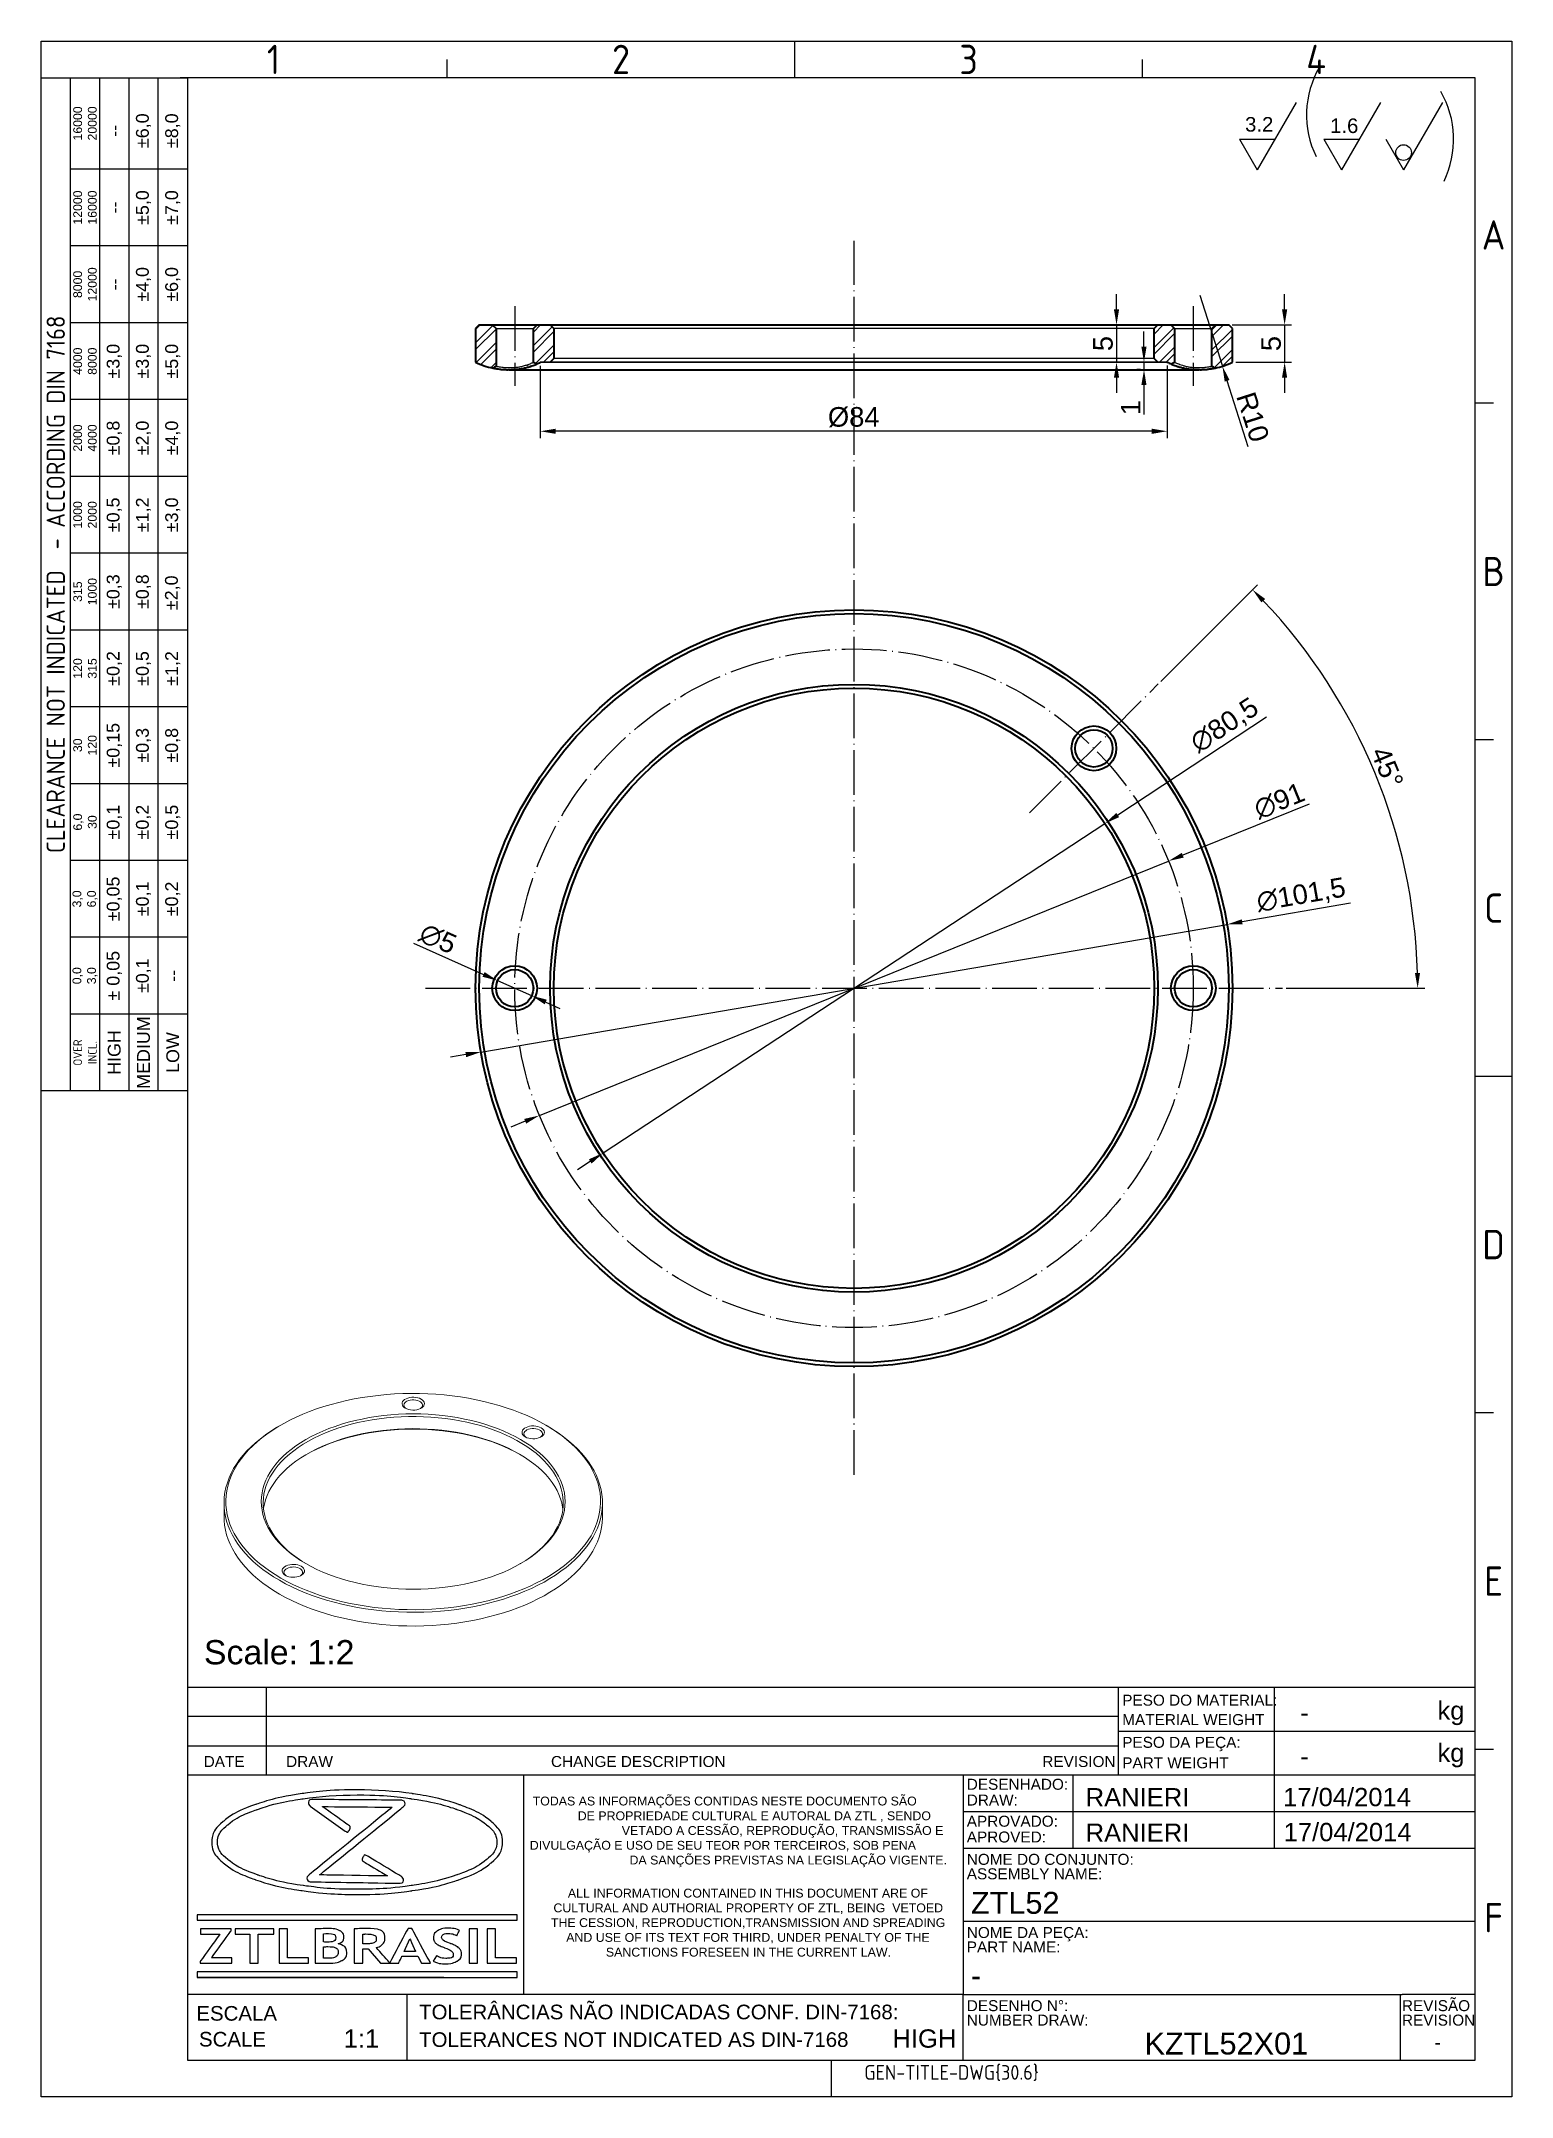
# Model space of a CAD drawing. Header units: millimetres. Extents: x 4337 to 4534, y 1258 to 1534.
import ezdxf
from ezdxf.enums import TextEntityAlignment as Align

# ---------------------------------------------------------------- set-up
doc = ezdxf.new("R2010")
doc.units = ezdxf.units.MM
doc.linetypes.add('ACAD_ISO02W100', pattern=[15, 12, -3])
doc.linetypes.add('ACAD_ISO04W100', pattern=[30, 24, -3, 0, -3])
for name, color, linetype, lineweight in [('AM_0', 7, 'Continuous', 40), ('AM_4', 1, 'ACAD_ISO04W100', 25), ('AM_5', 5, 'Continuous', 25), ('AM_8', 40, 'ACAD_ISO02W100', 35)]:
    doc.layers.add(name, color=color, linetype=linetype, lineweight=lineweight)
doc.layers.add('Camada 1', color=7, linetype='Continuous')
doc.styles.add('ACISOTS', font='isocp.shx', dxfattribs={"height": 1})
doc.styles.get("Standard").update_dxf_attribs({"font": 'arial.ttf'})
doc.dimstyles.new('ISO-25', dxfattribs={"dimscale": 0.75, "dimtxt": 3.5, "dimasz": 2.75, "dimexe": 1.25, "dimexo": 0.625, "dimtad": 1, "dimtxsty": 'Standard', "dimcen": 2.5, "dimadec": 0, "dimazin": 0, "dimtfac": 1, "dimtmove": 0, "dimatfit": 3, "dimfxl": 1, "dimarcsym": 0})

msp = doc.modelspace()

# ---------------------------------------------------------------- texts
at = {"color": 135, "lineweight": 25, "style": 'ACISOTS'}
for s, p in [('1', (4367.781, 1531.393)), ('2', (4414.389, 1531.393)), ('3', (4460.997, 1531.393)), ('4', (4507.606, 1531.393)), ('A', (4531.4, 1507.843)), ('B', (4531.4, 1462.707)), ('C', (4531.4, 1417.571)), ('D', (4531.4, 1372.434)), ('E', (4531.4, 1327.298)), ('F', (4531.4, 1282.161))]:
    msp.add_text(s, height=3.925, dxfattribs=at).set_placement(p, align=Align.MIDDLE)
for s, height, p in [('PESO DO MATERIAL:', 1.47184, (4481.604, 1310.595)), ('kg', 2.4531, (4523.877, 1308.714)), ('MATERIAL WEIGHT', 1.47184, (4481.604, 1307.988)), ('PESO DA PEÇA:', 1.47184, (4481.604, 1304.938)), ('kg', 2.4531, (4523.877, 1303.054)), ('DATE', 1.4718, (4358.425, 1302.364)), ('DRAW', 1.4718, (4369.482, 1302.364)), ('CHANGE DESCRIPTION', 1.47184, (4404.996, 1302.364)), ('REVISION', 1.4718, (4470.884, 1302.364)), ('PART WEIGHT', 1.47184, (4481.604, 1302.192)), ('DESENHADO:', 1.4718, (4460.755, 1299.314)), ('DRAW:', 1.4718, (4460.755, 1297.196)), ('APROVADO:', 1.4718, (4460.755, 1294.357)), ('APROVED:', 1.4718, (4460.755, 1292.24)), ('NOME DO CONJUNTO:', 1.47184, (4460.755, 1289.245)), ('ASSEMBLY NAME:', 1.47184, (4460.755, 1287.307)), ('NOME DA PEÇA:', 1.47184, (4460.755, 1279.432)), ('PART NAME:', 1.4718, (4460.755, 1277.494)), ('DESENHO N%%d:', 1.47184, (4460.755, 1269.62)), ('REVISÃO', 1.4718, (4519.112, 1269.62)), ('ESCALA', 1.9625, (4357.441, 1268.343)), ('TOLERÂNCIAS NÃO INDICADAS CONF. DIN-7168:', 1.96246, (4387.313, 1268.526)), ('NUMBER DRAW:', 1.47184, (4460.755, 1267.682)), ('REVISION', 1.4718, (4519.112, 1267.682)), ('SCALE', 1.9625, (4357.795, 1264.876)), ('TOLERANCES NOT INDICATED AS DIN-7168', 1.96246, (4387.313, 1264.822))]:
    msp.add_text(s, height=height).set_placement(p)
at = {"color": 135, "lineweight": 25, "attachment_point": 5, "rotation": 90}
for s, insert, char_height, width in [('16000\\P20000', (4342.514, 1522.807), 1.1775, 12.26534), ('--', (4346.439, 1521.826), 1.7171, 10.30289), ('±6,0', (4350.364, 1521.826), 1.7171, 10.30289), ('±8,0', (4354.289, 1521.826), 1.7171, 10.30289), ('12000\\P16000', (4342.514, 1511.523), 1.1775, 10.30289), ('±5,0', (4350.364, 1511.523), 1.7171, 10.30289), ('±7,0', (4354.289, 1511.523), 1.7171, 10.30289), ('--', (4346.439, 1511.523), 1.7171, 10.30289), ('8000\\P12000', (4342.514, 1501.22), 1.1775, 10.30289), ('±4,0', (4350.364, 1501.22), 1.7171, 10.30289), ('±6,0', (4354.289, 1501.22), 1.7171, 10.30289), ('--', (4346.439, 1501.22), 1.7171, 10.30289), ('{\\Fisocp.shx|c0;CLEARANCE NOT INDICATED  - ACCORDING DIN 7168}', (4338.589, 1460.99), 2.45307, 135.90001), ('4000\\P8000', (4342.514, 1490.917), 1.1775, 10.30289), ('±3,0', (4346.439, 1490.917), 1.7171, 10.30289), ('±3,0', (4350.364, 1490.917), 1.7171, 10.30289), ('±5,0', (4354.289, 1490.917), 1.7171, 10.30289), ('2000\\P4000', (4342.514, 1480.614), 1.1775, 10.30289), ('±0,8', (4346.439, 1480.614), 1.7171, 10.30289), ('±2,0', (4350.364, 1480.614), 1.7171, 10.30289), ('±4,0', (4354.289, 1480.614), 1.7171, 10.30289), ('±0,5', (4346.439, 1470.311), 1.7171, 10.30289), ('±1,2', (4350.364, 1470.311), 1.7171, 10.30289), ('±3,0', (4354.289, 1470.311), 1.7171, 10.30289), ('1000\\P2000', (4342.514, 1470.311), 1.1775, 10.30289), ('315\\P1000', (4342.514, 1460.009), 1.1775, 10.30289), ('±0,3', (4346.439, 1460.009), 1.7171, 10.30289), ('±0,8', (4350.364, 1460.009), 1.7171, 10.30289), ('±2,0', (4354.256, 1459.854), 1.7171, 10.30289), ('120\\P315', (4342.514, 1449.706), 1.1775, 10.30289), ('±0,2', (4346.439, 1449.706), 1.7171, 10.30289), ('±0,5', (4350.364, 1449.706), 1.7171, 10.30289), ('±1,2', (4354.289, 1449.706), 1.7171, 10.30289), ('±0,15', (4346.439, 1439.403), 1.7171, 10.30289), ('30\\P120', (4342.514, 1439.403), 1.1775, 10.30289), ('±0,3', (4350.364, 1439.403), 1.7171, 10.30289), ('±0,8', (4354.289, 1439.403), 1.7171, 10.30289), ('±0,1', (4346.439, 1429.1), 1.7171, 10.30289), ('±0,2', (4350.364, 1429.1), 1.7171, 10.30289), ('±0,5', (4354.289, 1429.1), 1.7171, 10.30289), ('6,0\\P30', (4342.514, 1429.1), 1.1775, 10.30289), ('±0,05', (4346.439, 1418.797), 1.7171, 10.30289), ('±0,1', (4350.364, 1418.797), 1.7171, 10.30289), ('±0,2', (4354.289, 1418.797), 1.7171, 10.30289), ('3,0\\P6,0', (4342.514, 1418.797), 1.1775, 10.30289), ('± 0,05', (4346.439, 1408.494), 1.7171, 10.30289), ('0,0\\P3,0', (4342.514, 1408.494), 1.1775, 10.30289), ('\\pt4.79529;±0,1', (4350.364, 1408.494), 1.71715, 10.30289), ('--', (4354.289, 1408.494), 1.7171, 10.30289), ('HIGH', (4346.439, 1398.191), 1.7171, 10.30289), ('MEDIUM', (4350.364, 1398.191), 1.7171, 10.30289), ('LOW', (4354.289, 1398.191), 1.7171, 10.30289), ('{\\Fisocp.shx|c0;OVER\\PINCL.}', (4342.514, 1398.191), 1.17747, 10.30289)]:
    msp.add_mtext(s, dxfattribs=dict(at, insert=insert, char_height=char_height, width=width))
at = {"ltscale": 0.25, "insert": (4358.457, 1319.386), "char_height": 3.25, "attachment_point": 1}
msp.add_mtext_dynamic_manual_height_columns('Scale: 1:2', width=26.74894, gutter_width=12.5, heights=[0], dxfattribs=at)
at = {"linetype": 'Continuous', "char_height": 1.18729, "attachment_point": 1}
for s, width, gutter_width, heights, insert in [('\\pi1.3835;TODAS AS INFORMAÇÕES CONTIDAS NESTE DOCUMENTO SÃO \\P\\pi7.4287;DE PROPRIEDADE CULTURAL E AUTORAL DA ZTL , SENDO \\P\\pi13.334;VETADO A CESSÃO, REPRODUÇÃO, TRANSMISSÃO E \\P\\pi0.99825;DIVULGAÇÃO E USO DE SEU TEOR POR TERCEIROS, SOB PENA \\P\\pi14.37;DA SANÇÕES PREVISTAS NA LEGISLAÇÃO VIGENTE.', 57.54943, 0, [13.028], (4401.157, 1298.395)), ('\\pi2.5421;ALL INFORMATION CONTAINED IN THIS DOCUMENT ARE OF \\P\\pi0.60571;CULTURAL AND AUTHORIAL PROPERTY OF ZTL, BEING  VETOED \\P\\pi0.27001;THE CESSION, REPRODUCTION,TRANSMISSION AND SPREADING \\P\\pi2.3178;AND USE OF ITS TEXT FOR THIRD, UNDER PENALTY OF THE \\P\\pi7.6351;SANCTIONS FORESEEN IN THE CURRENT LAW.', 53.29567, 12.5, [0], (4404.722, 1286.044))]:
    msp.add_mtext_dynamic_manual_height_columns(s, width=width, gutter_width=gutter_width, heights=heights, dxfattribs=dict(at, insert=insert))
for p in [(4505.458, 1309.662), (4505.458, 1303.824)]:
    msp.add_attdef('-', text='', height=2.453).set_placement(p, align=Align.MIDDLE_LEFT)
for tag, p, height in [('RANIERI', (4476.7, 1297.081), 2.453), ('17/04/2014', (4503.17, 1297.109), 2.453), ('RANIERI', (4476.698, 1292.333), 2.453), ('17/04/2014', (4503.248, 1292.415), 2.453), ('ZTL52', (4461.31, 1282.676), 2.944), ('-', (4461.31, 1272.938), 2.944), ('KZTL52X01', (4484.591, 1263.805), 2.944)]:
    msp.add_attdef(tag, p, '', height=height)
for tag, height, p in [('1:1', 2.453, (4379.581, 1265.949)), ('HIGH', 2.453, (4455.069, 1265.949)), ('-', 1.919, (4523.902, 1265.47))]:
    msp.add_attdef(tag, text='', height=height).set_placement(p, align=Align.MIDDLE_CENTER)
at = {"color": 135, "style": 'ACISOTS'}
msp.add_attdef('GEN-TITLE-DWG{30.6}', (4447.018, 1260.423), '', height=1.962, dxfattribs=at)
at = {"layer": 'AM_5', "char_height": 1.9519, "attachment_point": 1}
for s, insert in [('3.2', (4498.076, 1523.661)), ('1.6', (4509.476, 1523.473))]:
    msp.add_mtext_dynamic_manual_height_columns(s, width=18.23779, gutter_width=12.5, heights=[0], dxfattribs=dict(at, insert=insert))

# ---------------------------------------------------------------- blocks, each defined once
blk = doc.blocks.new('*D84')
at = {"layer": 'AM_5', "color": 0, "lineweight": -2, "ltscale": 0.25, "transparency": 16777216}
for p, q in [((4506.65, 1431.5), (4489.72, 1424.66)), ((4403.45, 1389.75), (4487.81, 1423.88)), ((4401.54, 1388.97), (4399.63, 1388.2))]:
    blk.add_line(p, q, dxfattribs=at)
at = {"layer": 'AM_5', "color": 0, "ltscale": 0.25, "transparency": 16777216}
for points in [[(4489.59, 1424.97), (4489.85, 1424.34), (4487.81, 1423.88)], [(4401.41, 1389.29), (4401.67, 1388.66), (4403.45, 1389.75)]]:
    blk.add_solid(points, dxfattribs=at)
at = {"layer": 'Defpoints', "color": 0, "ltscale": 0.25, "transparency": 16777216}
for p in [(4487.81, 1423.88), (4403.45, 1389.75)]:
    blk.add_point(p, dxfattribs=at)
at = {"layer": 'AM_5', "color": 0, "ltscale": 0.25, "transparency": 16777216, "insert": (4502.67, 1431.93), "char_height": 2.625, "attachment_point": 5, "rotation": 22.0304}
blk.add_mtext('∅91', dxfattribs=at)
blk = doc.blocks.new('*D85')
at = {"layer": 'AM_5', "color": 0, "lineweight": -2, "ltscale": 0.25, "transparency": 16777216}
for p, q in [((4512.21, 1418.21), (4497.69, 1415.72)), ((4395.61, 1398.26), (4495.66, 1415.37)), ((4393.58, 1397.91), (4391.54, 1397.56))]:
    blk.add_line(p, q, dxfattribs=at)
at = {"layer": 'AM_5', "color": 0, "ltscale": 0.25, "transparency": 16777216}
for points in [[(4497.63, 1416.06), (4497.75, 1415.38), (4495.66, 1415.37)], [(4393.52, 1398.25), (4393.63, 1397.57), (4395.61, 1398.26)]]:
    blk.add_solid(points, dxfattribs=at)
at = {"layer": 'Defpoints', "color": 0, "ltscale": 0.25, "transparency": 16777216}
for p in [(4495.66, 1415.37), (4395.61, 1398.26)]:
    blk.add_point(p, dxfattribs=at)
at = {"layer": 'AM_5', "color": 0, "ltscale": 0.25, "transparency": 16777216, "insert": (4505.61, 1419.2), "char_height": 2.625, "attachment_point": 5, "rotation": 9.7093}
blk.add_mtext('∅101,5', dxfattribs=at)
blk = doc.blocks.new('*D86')
at = {"layer": 'AM_5', "color": 0, "lineweight": -2, "ltscale": 0.25, "transparency": 16777216}
for p, q in [((4500.97, 1443.16), (4481, 1430.04)), ((4411.99, 1384.72), (4479.28, 1428.91)), ((4410.27, 1383.59), (4408.54, 1382.45))]:
    blk.add_line(p, q, dxfattribs=at)
at = {"layer": 'AM_5', "color": 0, "ltscale": 0.25, "transparency": 16777216}
for points in [[(4480.81, 1430.33), (4481.19, 1429.76), (4479.28, 1428.91)], [(4410.08, 1383.87), (4410.45, 1383.3), (4411.99, 1384.72)]]:
    blk.add_solid(points, dxfattribs=at)
at = {"layer": 'Defpoints', "color": 0, "ltscale": 0.25, "transparency": 16777216}
for p in [(4479.28, 1428.91), (4411.99, 1384.72)]:
    blk.add_point(p, dxfattribs=at)
at = {"layer": 'AM_5', "color": 0, "ltscale": 0.25, "transparency": 16777216, "insert": (4495.38, 1441.99), "char_height": 2.625, "attachment_point": 5, "rotation": 33.2963}
blk.add_mtext('∅80,5', dxfattribs=at)
blk = doc.blocks.new('*D87')
at = {"layer": 'AM_5', "color": 0, "lineweight": -2, "ltscale": 0.25, "transparency": 16777216}
for p, q in [((4386.55, 1412.85), (4395.96, 1408.67)), ((4402.42, 1405.8), (4397.85, 1407.83)), ((4404.3, 1404.96), (4406.19, 1404.12))]:
    blk.add_line(p, q, dxfattribs=at)
at = {"layer": 'AM_5', "color": 0, "ltscale": 0.25, "transparency": 16777216}
for points in [[(4396.1, 1408.98), (4395.82, 1408.35), (4397.85, 1407.83)], [(4404.44, 1405.28), (4404.16, 1404.65), (4402.42, 1405.8)]]:
    blk.add_solid(points, dxfattribs=at)
at = {"layer": 'Defpoints', "color": 0, "ltscale": 0.25, "transparency": 16777216}
for p in [(4397.85, 1407.83), (4402.42, 1405.8)]:
    blk.add_point(p, dxfattribs=at)
at = {"layer": 'AM_5', "color": 0, "ltscale": 0.25, "transparency": 16777216, "insert": (4389.84, 1413.45), "char_height": 2.625, "attachment_point": 5, "rotation": 336.0339}
blk.add_mtext('∅5', dxfattribs=at)
blk = doc.blocks.new('*D88')
at = {"layer": 'AM_5', "color": 0, "lineweight": -2, "ltscale": 0.25, "transparency": 16777216}
for p, q in [((4486.77, 1447.95), (4499.75, 1460.93)), ((4503.57, 1406.82), (4522.16, 1406.82))]:
    blk.add_line(p, q, dxfattribs=at)
blk.add_arc((4445.63, 1406.82), 75.59, 1.5634, 43.4366, dxfattribs=at)
at = {"layer": 'AM_5', "color": 0, "ltscale": 0.25, "transparency": 16777216}
for points in [[(4500.27, 1458.55), (4500.77, 1459.03), (4499.08, 1460.27)], [(4521.54, 1408.88), (4520.85, 1408.87), (4521.22, 1406.82)]]:
    blk.add_solid(points, dxfattribs=at)
at = {"layer": 'Defpoints', "color": 0, "ltscale": 0.25, "transparency": 16777216}
for p in [(4486.44, 1447.62), (4469.17, 1430.36), (4518.65, 1426.38), (4388.16, 1406.82), (4503.1, 1406.82)]:
    blk.add_point(p, dxfattribs=at)
at = {"layer": 'AM_5', "color": 0, "ltscale": 0.25, "transparency": 16777216, "insert": (4517.13, 1436.43), "char_height": 2.625, "attachment_point": 5, "rotation": 292.5}
blk.add_mtext('45°', dxfattribs=at)
blk = doc.blocks.new('*D89')
at = {"layer": 'AM_5', "color": 0, "lineweight": -2, "ltscale": 0.25, "transparency": 16777216}
for p, q in [((4480.84, 1497.85), (4480.84, 1499.91)), ((4480.45, 1495.78), (4479.9, 1495.78)), ((4480.84, 1495.78), (4480.84, 1490.78)), ((4480.37, 1490.78), (4479.9, 1490.78)), ((4480.84, 1488.72), (4480.84, 1486.66))]:
    blk.add_line(p, q, dxfattribs=at)
at = {"layer": 'AM_5', "color": 0, "ltscale": 0.25, "transparency": 16777216}
for points in [[(4480.49, 1497.85), (4481.18, 1497.85), (4480.84, 1495.78)], [(4480.49, 1488.72), (4481.18, 1488.72), (4480.84, 1490.78)]]:
    blk.add_solid(points, dxfattribs=at)
at = {"layer": 'Defpoints', "color": 0, "ltscale": 0.25, "transparency": 16777216}
for p in [(4480.92, 1495.78), (4480.84, 1490.78), (4480.84, 1490.78)]:
    blk.add_point(p, dxfattribs=at)
at = {"layer": 'AM_5', "color": 0, "ltscale": 0.25, "transparency": 16777216, "insert": (4479.03, 1493.28), "char_height": 2.62, "attachment_point": 5, "rotation": 90}
blk.add_mtext('5', dxfattribs=at)
blk = doc.blocks.new('*D90')
at = {"layer": 'AM_5', "color": 0, "lineweight": -2, "ltscale": 0.25, "transparency": 16777216}
for p, q in [((4503.38, 1497.85), (4503.38, 1499.91)), ((4496.35, 1495.78), (4504.32, 1495.78)), ((4503.38, 1495.78), (4503.38, 1490.78)), ((4496.85, 1490.78), (4504.32, 1490.78)), ((4503.38, 1488.72), (4503.38, 1486.66))]:
    blk.add_line(p, q, dxfattribs=at)
at = {"layer": 'AM_5', "color": 0, "ltscale": 0.25, "transparency": 16777216}
for points in [[(4503.03, 1497.85), (4503.72, 1497.85), (4503.38, 1495.78)], [(4503.03, 1488.72), (4503.72, 1488.72), (4503.38, 1490.78)]]:
    blk.add_solid(points, dxfattribs=at)
at = {"layer": 'Defpoints', "color": 0, "ltscale": 0.25, "transparency": 16777216}
for p in [(4495.88, 1495.78), (4496.38, 1490.78), (4503.38, 1490.78)]:
    blk.add_point(p, dxfattribs=at)
at = {"layer": 'AM_5', "color": 0, "ltscale": 0.25, "transparency": 16777216, "insert": (4501.57, 1493.28), "char_height": 2.62, "attachment_point": 5, "rotation": 90}
blk.add_mtext('5', dxfattribs=at)
blk = doc.blocks.new('*D91')
at = {"layer": 'AM_5', "color": 0, "lineweight": -2, "ltscale": 0.25, "transparency": 16777216}
for p, q in [((4484.52, 1492.85), (4484.52, 1494.91)), ((4484.05, 1490.78), (4483.58, 1490.78)), ((4484.05, 1489.78), (4483.58, 1489.78)), ((4484.52, 1490.78), (4484.52, 1489.78)), ((4484.52, 1487.71), (4484.52, 1483.75))]:
    blk.add_line(p, q, dxfattribs=at)
at = {"layer": 'AM_5', "color": 0, "ltscale": 0.25, "transparency": 16777216}
for points in [[(4484.17, 1492.85), (4484.86, 1492.85), (4484.52, 1490.78)], [(4484.17, 1487.71), (4484.86, 1487.71), (4484.52, 1489.78)]]:
    blk.add_solid(points, dxfattribs=at)
at = {"layer": 'Defpoints', "color": 0, "ltscale": 0.25, "transparency": 16777216}
for p in [(4484.52, 1490.78), (4484.52, 1489.78), (4484.52, 1489.78)]:
    blk.add_point(p, dxfattribs=at)
at = {"layer": 'AM_5', "color": 0, "ltscale": 0.25, "transparency": 16777216, "insert": (4482.73, 1484.7), "char_height": 2.62, "attachment_point": 5, "rotation": 90}
blk.add_mtext('1', dxfattribs=at)
blk = doc.blocks.new('*D92')
at = {"layer": 'AM_5', "color": 0, "lineweight": -2, "ltscale": 0.25, "transparency": 16777216}
for p, q in [((4403.57, 1490.28), (4403.57, 1480.58)), ((4487.63, 1490.32), (4487.63, 1480.58)), ((4485.57, 1481.52), (4405.63, 1481.52))]:
    blk.add_line(p, q, dxfattribs=at)
at = {"layer": 'AM_5', "color": 0, "ltscale": 0.25, "transparency": 16777216}
for points in [[(4405.63, 1481.86), (4405.63, 1481.17), (4403.57, 1481.52)], [(4485.57, 1481.86), (4485.57, 1481.17), (4487.63, 1481.52)]]:
    blk.add_solid(points, dxfattribs=at)
at = {"layer": 'Defpoints', "color": 0, "ltscale": 0.25, "transparency": 16777216}
for p in [(4403.57, 1490.75), (4487.63, 1490.78), (4403.57, 1481.52)]:
    blk.add_point(p, dxfattribs=at)
at = {"layer": 'AM_5', "color": 0, "ltscale": 0.25, "transparency": 16777216, "insert": (4445.6, 1483.4), "char_height": 2.625, "attachment_point": 5}
blk.add_mtext('%%c84', dxfattribs=at)
blk = doc.blocks.new('*D93')
at = {"layer": 'AM_5', "color": 0, "lineweight": -2, "ltscale": 0.25, "transparency": 16777216}
for p, q in [((4492.01, 1499.78), (4495.04, 1490.25)), ((4498.48, 1479.45), (4495.67, 1488.28))]:
    blk.add_line(p, q, dxfattribs=at)
at = {"layer": 'AM_5', "color": 0, "ltscale": 0.25, "transparency": 16777216}
blk.add_solid([(4495.99, 1488.39), (4495.34, 1488.18), (4495.04, 1490.25)], dxfattribs=at)
at = {"layer": 'Defpoints', "color": 0, "ltscale": 0.25, "transparency": 16777216}
for p in [(4492.01, 1499.78), (4495.04, 1490.25)]:
    blk.add_point(p, dxfattribs=at)
at = {"layer": 'AM_5', "color": 0, "ltscale": 0.25, "transparency": 16777216, "insert": (4499.11, 1483.43), "char_height": 2.625, "attachment_point": 5, "rotation": 287.6576}
blk.add_mtext('R10', dxfattribs=at)

# ---------------------------------------------------------------- dimensions: what is measured, and where the dimension line sits
at = {"layer": 'AM_5', "ltscale": 0.25}
for base, p1, p2, picture, middle in [((4480.837, 1490.781), (4480.921, 1495.784), (4480.837, 1490.781), '*D89', (4479.033, 1493.283)), ((4503.378, 1490.784), (4495.883, 1495.784), (4496.383, 1490.784), '*D90', (4501.574, 1493.284))]:
    dim = msp.add_linear_dim(base=base, p1=p1, p2=p2, angle=90, dimstyle='ISO-25', dxfattribs=at)
    dim.commit()
    dim.dimension.update_dxf_attribs({"geometry": picture, "text_midpoint": middle})
dim = msp.add_radius_dim(center=(4492.008, 1499.776), mpoint=(4495.041, 1490.247), dimstyle='ISO-25', dxfattribs=at)
dim.commit()
dim.dimension.update_dxf_attribs({"geometry": '*D93', "text_midpoint": (4499.108, 1483.434)})
dim = msp.add_linear_dim(base=(4484.515, 1489.776), p1=(4484.515, 1490.784), p2=(4484.515, 1489.776), angle=90, text='1', dimstyle='ISO-25', dxfattribs=at)
dim.commit()
dim.dimension.update_dxf_attribs({"geometry": '*D91', "text_midpoint": (4482.728, 1484.699)})
dim = msp.add_linear_dim(base=(4403.568, 1481.517), p1=(4487.633, 1490.784), p2=(4403.568, 1490.753), text='%%c84', dimstyle='ISO-25', dxfattribs=at)
dim.commit()
dim.dimension.update_dxf_attribs({"geometry": '*D92', "text_midpoint": (4445.6, 1483.4)})
dim = msp.add_angular_dim_2l(base=(4518.647, 1426.379), line1=((4388.162, 1406.815), (4503.103, 1406.815)), line2=((4469.173, 1430.355), (4486.439, 1447.622)), dimstyle='ISO-25', dxfattribs=at)
dim.commit()
dim.dimension.update_dxf_attribs({"geometry": '*D88', "text_midpoint": (4517.135, 1436.432)})
for p1, p2, picture, middle in [((4411.99, 1384.719), (4479.275, 1428.911), '*D86', (4496.524, 1440.24)), ((4403.455, 1389.748), (4487.81, 1423.882), '*D84', (4503.38, 1430.182)), ((4402.417, 1405.8), (4397.848, 1407.831), '*D87', (4389.077, 1411.73))]:
    dim = msp.add_diameter_dim_2p(p1=p1, p2=p2, dimstyle='ISO-25', dxfattribs=at)
    dim.commit()
    dim.dimension.update_dxf_attribs({"geometry": picture, "text_midpoint": middle, "dimtype": 163})
dim = msp.add_diameter_dim_2p(p1=(4395.609, 1398.256), p2=(4495.656, 1415.374), dimstyle='ISO-25', dxfattribs=at)
dim.commit()
dim.dimension.update_dxf_attribs({"geometry": '*D85', "text_midpoint": (4505.614, 1419.198)})

# ---------------------------------------------------------------- hatches: boundary and pattern name
at = {"layer": 'AM_5', "ltscale": 0.25}
h = msp.add_hatch(dxfattribs=at)
h.set_pattern_fill('ANSI32', color=256, scale=0.2)
edge = h.paths.add_edge_path()
edge.add_line((4397.633, 1495.284), (4397.133, 1495.784))
edge.add_line((4397.133, 1495.784), (4395.383, 1495.784))
edge.add_line((4395.383, 1495.784), (4394.883, 1495.284))
edge.add_line((4394.883, 1495.284), (4394.883, 1490.784))
edge.add_arc((4399.258, 1499.776), 10, 244.05552, 258.23658)
edge.add_spline(control_points=[(4397.219, 1489.986), (4397.288, 1490.024), (4397.426, 1490.1), (4397.564, 1490.176), (4397.633, 1490.214)], knot_values=[0.0000659, 0.0000659, 0.0000659, 0.0000659, 0.5000683, 1, 1, 1, 1], degree=3, periodic=0)
edge.add_spline(control_points=[(4397.633, 1490.214), (4397.63, 1490.215), (4397.629, 1490.215), (4397.633, 1490.214)], knot_values=[0.9759554, 0.9759554, 0.9759554, 0.9759554, 0.9945418, 0.9945418, 0.9945418, 0.9945418], degree=3, periodic=0)
edge.add_line((4397.633, 1490.214), (4397.633, 1495.284))
h.paths.add_polyline_path([(4405.383, 1495.284), (4404.883, 1495.784), (4403.133, 1495.784), (4402.633, 1495.284), (4402.633, 1490.754), (4403.088, 1490.539, 0.0131308), (4403.568, 1490.753), (4404.852, 1490.753), (4405.383, 1491.284)])
h = msp.add_hatch(dxfattribs=at)
h.set_pattern_fill('ANSI32', color=256, scale=0.2)
h.paths.add_polyline_path([(4488.633, 1495.284), (4488.133, 1495.784), (4486.383, 1495.784), (4485.883, 1495.284), (4485.883, 1491.284), (4486.383, 1490.783), (4487.633, 1490.784, 0.0149335), (4488.177, 1490.539), (4488.633, 1490.754)])

# ---------------------------------------------------------------- linework, layer by layer
at = {"color": 135, "lineweight": 25}
for p, q in [((4336.627, 1258.121), (4336.627, 1533.846)), ((4336.627, 1533.846), (4533.853, 1533.846)), ((4437.693, 1528.94), (4437.693, 1533.846)), ((4533.853, 1533.846), (4533.853, 1258.121)), ((4391.085, 1528.94), (4391.085, 1531.393)), ((4484.301, 1528.94), (4484.301, 1531.393)), ((4340.552, 1393.04), (4340.552, 1528.94)), ((4344.476, 1528.94), (4344.476, 1393.04)), ((4348.401, 1528.94), (4348.401, 1393.04)), ((4352.326, 1393.04), (4352.326, 1528.94)), ((4356.251, 1516.674), (4340.552, 1516.674)), ((4356.251, 1506.372), (4340.552, 1506.372)), ((4356.251, 1496.069), (4340.552, 1496.069)), ((4356.251, 1485.766), (4340.552, 1485.766)), ((4531.4, 1485.275), (4528.947, 1485.275)), ((4356.251, 1475.463), (4340.552, 1475.463)), ((4356.251, 1465.16), (4340.552, 1465.16)), ((4356.251, 1454.857), (4340.552, 1454.857)), ((4356.251, 1444.554), (4340.552, 1444.554)), ((4531.4, 1440.139), (4528.947, 1440.139)), ((4356.251, 1434.251), (4340.552, 1434.251)), ((4356.251, 1423.948), (4340.552, 1423.948)), ((4356.251, 1413.646), (4340.552, 1413.646)), ((4356.251, 1403.343), (4340.552, 1403.343)), ((4528.947, 1395.002), (4533.853, 1395.002)), ((4531.4, 1349.866), (4528.947, 1349.866)), ((4531.4, 1304.729), (4528.947, 1304.729)), ((4442.599, 1258.121), (4442.599, 1263.027)), ((4533.853, 1258.121), (4336.627, 1258.121))]:
    msp.add_line(p, q, dxfattribs=at)
for p, q in [((4528.947, 1528.94), (4355.27, 1528.94)), ((4356.251, 1528.94), (4356.251, 1263.027)), ((4528.947, 1263.027), (4528.947, 1528.94)), ((4356.251, 1313.07), (4528.947, 1313.07)), ((4356.251, 1313.07), (4356.251, 1263.027)), ((4356.251, 1313.07), (4481.11, 1313.07)), ((4366.852, 1301.295), (4366.852, 1313.07)), ((4481.11, 1301.295), (4481.11, 1313.07)), ((4501.963, 1313.07), (4501.963, 1307.182)), ((4528.947, 1263.027), (4528.947, 1313.07)), ((4481.11, 1309.145), (4356.251, 1309.145)), ((4481.11, 1307.182), (4528.947, 1307.182)), ((4501.963, 1307.182), (4501.963, 1301.295)), ((4356.251, 1305.22), (4481.11, 1305.22)), ((4356.251, 1301.295), (4460.261, 1301.295)), ((4401.322, 1301.295), (4401.322, 1271.858)), ((4460.261, 1301.295), (4460.261, 1282.652)), ((4460.261, 1301.295), (4528.947, 1301.295)), ((4474.98, 1301.295), (4474.98, 1291.483)), ((4501.963, 1301.295), (4501.963, 1291.483)), ((4460.261, 1296.389), (4528.947, 1296.389)), ((4460.261, 1291.483), (4528.947, 1291.483)), ((4460.261, 1282.652), (4460.261, 1271.858)), ((4460.261, 1281.67), (4528.947, 1281.67)), ((4460.261, 1271.858), (4356.251, 1271.858)), ((4385.688, 1271.858), (4385.688, 1263.027)), ((4460.261, 1263.027), (4460.261, 1271.858)), ((4460.261, 1271.858), (4519.135, 1271.858)), ((4518.893, 1271.858), (4518.893, 1263.027)), ((4528.947, 1271.858), (4519.135, 1271.858)), ((4356.251, 1263.027), (4528.947, 1263.027)), ((4356.251, 1263.027), (4528.947, 1263.027))]:
    msp.add_line(p, q)
at = {"color": 7, "linetype": 'Continuous', "lineweight": 15}
for p, q in [((4368.757, 1348.22), (4368.58, 1348.118)), ((4404.471, 1348.118), (4404.295, 1348.22)), ((4361.151, 1337.761), (4361.151, 1335.924)), ((4411.901, 1335.924), (4411.901, 1337.761))]:
    msp.add_line(p, q, dxfattribs=at)
at = {"color": 135, "lineweight": 25}
msp.add_lwpolyline([(4356.251, 1528.94), (4356.251, 1393.04), (4336.627, 1393.04), (4336.627, 1528.94)], close=True, dxfattribs=at)
at = {"color": 7, "linetype": 'Continuous', "lineweight": 15, "flags": 128}
for points in [[(4368.76, 1327.709), (4369.563, 1327.265), (4370.399, 1326.843), (4371.267, 1326.442), (4372.165, 1326.064), (4373.091, 1325.708), (4374.043, 1325.377), (4375.02, 1325.071), (4376.019, 1324.79), (4377.039, 1324.534), (4378.078, 1324.305), (4379.133, 1324.103), (4380.202, 1323.928), (4381.284, 1323.78), (4382.376, 1323.66), (4383.476, 1323.568), (4384.582, 1323.504), (4385.692, 1323.469), (4386.804, 1323.462), (4387.915, 1323.483), (4389.023, 1323.533), (4390.126, 1323.611), (4391.223, 1323.717), (4392.31, 1323.85), (4393.386, 1324.012), (4394.448, 1324.201), (4395.495, 1324.417), (4396.524, 1324.659), (4397.534, 1324.927), (4398.522, 1325.221), (4399.487, 1325.54), (4400.427, 1325.883), (4401.339, 1326.25), (4402.222, 1326.64), (4403.074, 1327.051), (4403.894, 1327.485), (4404.68, 1327.938), (4405.431, 1328.412), (4406.144, 1328.904), (4406.82, 1329.414), (4407.455, 1329.94), (4408.049, 1330.483), (4408.602, 1331.04), (4409.111, 1331.61), (4409.575, 1332.193), (4409.995, 1332.787), (4410.369, 1333.392), (4410.696, 1334.005), (4410.976, 1334.626), (4411.208, 1335.254), (4411.391, 1335.887), (4411.526, 1336.524), (4411.612, 1337.163), (4411.649, 1337.805), (4411.637, 1338.446), (4411.575, 1339.087), (4411.465, 1339.726), (4411.306, 1340.361), (4411.098, 1340.991), (4410.842, 1341.616), (4410.538, 1342.233), (4410.188, 1342.842), (4409.791, 1343.442), (4409.349, 1344.03), (4408.862, 1344.607), (4408.331, 1345.171), (4407.757, 1345.721), (4407.142, 1346.255), (4406.487, 1346.774), (4405.792, 1347.275), (4405.06, 1347.758), (4404.292, 1348.221), (4403.488, 1348.665), (4402.652, 1349.088), (4401.784, 1349.489), (4400.886, 1349.867), (4399.96, 1350.222), (4399.008, 1350.553), (4398.031, 1350.859), (4397.032, 1351.141), (4396.012, 1351.396), (4394.974, 1351.625), (4393.919, 1351.827), (4392.849, 1352.003), (4391.768, 1352.15), (4390.676, 1352.27), (4389.575, 1352.362), (4388.469, 1352.426), (4387.359, 1352.462), (4386.248, 1352.469), (4385.137, 1352.447), (4384.028, 1352.398), (4382.925, 1352.32), (4381.829, 1352.214), (4380.741, 1352.08), (4379.666, 1351.918), (4378.603, 1351.73), (4377.556, 1351.514), (4376.527, 1351.272), (4375.517, 1351.003), (4374.529, 1350.709), (4373.564, 1350.391), (4372.625, 1350.047), (4371.713, 1349.681), (4370.829, 1349.291), (4369.977, 1348.879), (4369.157, 1348.446), (4368.371, 1347.992), (4367.62, 1347.519), (4366.907, 1347.026), (4366.232, 1346.517), (4365.596, 1345.99), (4365.002, 1345.448), (4364.45, 1344.891), (4363.941, 1344.32), (4363.476, 1343.737), (4363.056, 1343.143), (4362.682, 1342.539), (4362.355, 1341.925), (4362.076, 1341.304), (4361.844, 1340.677), (4361.66, 1340.044), (4361.525, 1339.407), (4361.439, 1338.767), (4361.402, 1338.126), (4361.415, 1337.484), (4361.476, 1336.843), (4361.586, 1336.205), (4361.746, 1335.57), (4361.954, 1334.939), (4362.209, 1334.315), (4362.513, 1333.697), (4362.864, 1333.088), (4363.26, 1332.489), (4363.703, 1331.9), (4364.19, 1331.323), (4364.721, 1330.759), (4365.294, 1330.21), (4365.909, 1329.675), (4366.565, 1329.157), (4367.259, 1328.656), (4367.991, 1328.173), (4368.76, 1327.709)], [(4385.465, 1350.486), (4385.288, 1350.609), (4385.153, 1350.749), (4385.066, 1350.9), (4385.027, 1351.059), (4385.04, 1351.218), (4385.103, 1351.374), (4385.215, 1351.52), (4385.372, 1351.652), (4385.567, 1351.765), (4385.796, 1351.855), (4386.049, 1351.92), (4386.318, 1351.956), (4386.595, 1351.964), (4386.869, 1351.941), (4387.132, 1351.891), (4387.373, 1351.813), (4387.586, 1351.711), (4387.763, 1351.588), (4387.898, 1351.448), (4387.986, 1351.297), (4388.024, 1351.138), (4388.011, 1350.979), (4387.948, 1350.823), (4387.836, 1350.677), (4387.68, 1350.545), (4387.484, 1350.432), (4387.256, 1350.342), (4387.002, 1350.277), (4386.733, 1350.241), (4386.456, 1350.233), (4386.182, 1350.256), (4385.92, 1350.306), (4385.678, 1350.384), (4385.465, 1350.486)], [(4387.49, 1350.435), (4387.603, 1350.528), (4387.708, 1350.661), (4387.766, 1350.803), (4387.772, 1350.949), (4387.727, 1351.093), (4387.634, 1351.228), (4387.494, 1351.35), (4387.316, 1351.454), (4387.104, 1351.534), (4386.87, 1351.588), (4386.621, 1351.614), (4386.368, 1351.61), (4386.121, 1351.577), (4385.892, 1351.516), (4385.688, 1351.43), (4385.518, 1351.321), (4385.39, 1351.196), (4385.308, 1351.057), (4385.276, 1350.913), (4385.295, 1350.767), (4385.365, 1350.627), (4385.482, 1350.497), (4385.561, 1350.435)], [(4372.118, 1329.648), (4371.429, 1330.066), (4370.776, 1330.503), (4370.16, 1330.958), (4369.584, 1331.43), (4369.049, 1331.918), (4368.557, 1332.421), (4368.107, 1332.936), (4367.702, 1333.464), (4367.342, 1334.003), (4367.028, 1334.551), (4366.761, 1335.107), (4366.542, 1335.671), (4366.371, 1336.239), (4366.249, 1336.812), (4366.175, 1337.388), (4366.151, 1337.965), (4366.175, 1338.542), (4366.249, 1339.118), (4366.371, 1339.691), (4366.542, 1340.26), (4366.761, 1340.823), (4367.028, 1341.38), (4367.342, 1341.928), (4367.702, 1342.466), (4368.107, 1342.994), (4368.557, 1343.51), (4369.049, 1344.012), (4369.584, 1344.5), (4370.16, 1344.972), (4370.776, 1345.427), (4371.429, 1345.864), (4372.118, 1346.282), (4372.843, 1346.68), (4373.6, 1347.058), (4374.388, 1347.413), (4375.206, 1347.745), (4376.051, 1348.054), (4376.921, 1348.339), (4377.814, 1348.598), (4378.728, 1348.832), (4379.662, 1349.04), (4380.611, 1349.221), (4381.575, 1349.375), (4382.551, 1349.501), (4383.536, 1349.6), (4384.529, 1349.671), (4385.526, 1349.713), (4386.526, 1349.727), (4387.525, 1349.713), (4388.523, 1349.671), (4389.515, 1349.6), (4390.501, 1349.501), (4391.476, 1349.375), (4392.44, 1349.221), (4393.39, 1349.04), (4394.323, 1348.832), (4395.237, 1348.598), (4396.13, 1348.339), (4397.001, 1348.054), (4397.845, 1347.745), (4398.663, 1347.413), (4399.451, 1347.058), (4400.209, 1346.68), (4400.933, 1346.282), (4401.623, 1345.864), (4402.276, 1345.427), (4402.891, 1344.972), (4403.467, 1344.5), (4404.002, 1344.012), (4404.495, 1343.51), (4404.944, 1342.994), (4405.35, 1342.466), (4405.71, 1341.928), (4406.023, 1341.38), (4406.29, 1340.823), (4406.509, 1340.26), (4406.68, 1339.691), (4406.803, 1339.118), (4406.876, 1338.542), (4406.901, 1337.965), (4406.876, 1337.388), (4406.803, 1336.812), (4406.68, 1336.239), (4406.509, 1335.671), (4406.29, 1335.107), (4406.023, 1334.551), (4405.71, 1334.003), (4405.35, 1333.464), (4404.944, 1332.936), (4404.495, 1332.421), (4404.002, 1331.918), (4403.467, 1331.43), (4402.891, 1330.958), (4402.276, 1330.503), (4401.623, 1330.066), (4400.933, 1329.648), (4400.209, 1329.25), (4399.451, 1328.873), (4398.663, 1328.518), (4397.845, 1328.185), (4397.001, 1327.876), (4396.13, 1327.592), (4395.237, 1327.332), (4394.323, 1327.098), (4393.39, 1326.891), (4392.44, 1326.709), (4391.476, 1326.555), (4390.501, 1326.429), (4389.515, 1326.33), (4388.523, 1326.26), (4387.525, 1326.217), (4386.526, 1326.203), (4385.526, 1326.217), (4384.529, 1326.26), (4383.536, 1326.33), (4382.551, 1326.429), (4381.575, 1326.555), (4380.611, 1326.709), (4379.662, 1326.891), (4378.728, 1327.098), (4377.814, 1327.332), (4376.921, 1327.592), (4376.051, 1327.876), (4375.206, 1328.185), (4374.388, 1328.518), (4373.6, 1328.873), (4372.843, 1329.25), (4372.118, 1329.648)], [(4400.846, 1329.598), (4400.931, 1329.648), (4401.608, 1330.069), (4402.249, 1330.509), (4402.851, 1330.967), (4403.413, 1331.442), (4403.934, 1331.931), (4404.412, 1332.436), (4404.846, 1332.953), (4405.236, 1333.482), (4405.579, 1334.021), (4405.876, 1334.569), (4406.126, 1335.126), (4406.328, 1335.689), (4406.481, 1336.257), (4406.586, 1336.828), (4406.641, 1337.402), (4406.647, 1337.977), (4406.604, 1338.551), (4406.512, 1339.123), (4406.371, 1339.692), (4406.181, 1340.256), (4405.943, 1340.814), (4405.658, 1341.365), (4405.326, 1341.907), (4404.948, 1342.438), (4404.524, 1342.959), (4404.057, 1343.466), (4403.547, 1343.96), (4402.995, 1344.438), (4402.403, 1344.9), (4401.772, 1345.344), (4401.104, 1345.77), (4400.4, 1346.177), (4399.662, 1346.563), (4398.892, 1346.927), (4398.092, 1347.269), (4397.263, 1347.587), (4396.408, 1347.882), (4395.529, 1348.152), (4394.628, 1348.396), (4393.707, 1348.614), (4392.768, 1348.806), (4391.815, 1348.971), (4390.848, 1349.108), (4389.87, 1349.217), (4388.885, 1349.299), (4387.894, 1349.352), (4386.899, 1349.377), (4385.903, 1349.373), (4384.909, 1349.341), (4383.919, 1349.281), (4382.936, 1349.193), (4381.961, 1349.076), (4380.997, 1348.932), (4380.047, 1348.761), (4379.113, 1348.562), (4378.196, 1348.337), (4377.301, 1348.086), (4376.427, 1347.81), (4375.579, 1347.51), (4374.757, 1347.185), (4373.964, 1346.838), (4373.202, 1346.468), (4372.472, 1346.077), (4371.777, 1345.666), (4371.118, 1345.235), (4370.497, 1344.786), (4369.914, 1344.32), (4369.373, 1343.838), (4368.873, 1343.34), (4368.417, 1342.83), (4368.005, 1342.306), (4367.638, 1341.772), (4367.318, 1341.228), (4367.044, 1340.675), (4366.818, 1340.116), (4366.641, 1339.55), (4366.512, 1338.98), (4366.432, 1338.407), (4366.401, 1337.833), (4366.42, 1337.258), (4366.487, 1336.685), (4366.604, 1336.114), (4366.769, 1335.547), (4366.983, 1334.986), (4367.245, 1334.432), (4367.554, 1333.885), (4367.909, 1333.348), (4368.31, 1332.822), (4368.755, 1332.308), (4369.244, 1331.808), (4369.775, 1331.321), (4370.347, 1330.851), (4370.959, 1330.398), (4371.609, 1329.962), (4372.205, 1329.598)], [(4368.583, 1327.403), (4367.807, 1327.871), (4367.067, 1328.359), (4366.366, 1328.865), (4365.704, 1329.388), (4365.083, 1329.928), (4364.504, 1330.484), (4363.968, 1331.053), (4363.476, 1331.636), (4363.029, 1332.23), (4362.628, 1332.836), (4362.274, 1333.451), (4361.968, 1334.074), (4361.709, 1334.705), (4361.499, 1335.342), (4361.338, 1335.983), (4361.227, 1336.628), (4361.165, 1337.275), (4361.152, 1337.923), (4361.189, 1338.571), (4361.276, 1339.217), (4361.413, 1339.86), (4361.598, 1340.5), (4361.832, 1341.133), (4362.115, 1341.761), (4362.445, 1342.38), (4362.823, 1342.991), (4363.247, 1343.591), (4363.716, 1344.179), (4364.23, 1344.756), (4364.788, 1345.318), (4365.388, 1345.866), (4366.03, 1346.398), (4366.712, 1346.912), (4367.432, 1347.409), (4368.19, 1347.888), (4368.58, 1348.118)], [(4366.45, 1336.945), (4366.466, 1337.061), (4366.57, 1337.633), (4366.723, 1338.2), (4366.925, 1338.763), (4367.175, 1339.32), (4367.472, 1339.868), (4367.816, 1340.408), (4368.205, 1340.936), (4368.64, 1341.454), (4369.118, 1341.958), (4369.638, 1342.448), (4370.2, 1342.922), (4370.802, 1343.38), (4371.443, 1343.82), (4372.12, 1344.241), (4372.833, 1344.642), (4373.579, 1345.023), (4374.357, 1345.381), (4375.164, 1345.718), (4376, 1346.03), (4376.861, 1346.319), (4377.746, 1346.582), (4378.652, 1346.82), (4379.578, 1347.032), (4380.52, 1347.217), (4381.477, 1347.374), (4382.447, 1347.505), (4383.427, 1347.607), (4384.414, 1347.682), (4385.406, 1347.728), (4386.401, 1347.746), (4387.397, 1347.735), (4388.39, 1347.696), (4389.379, 1347.629), (4390.36, 1347.533), (4391.333, 1347.41), (4392.293, 1347.259), (4393.24, 1347.08), (4394.17, 1346.875), (4395.081, 1346.644), (4395.971, 1346.387), (4396.839, 1346.105), (4397.681, 1345.798), (4398.495, 1345.468), (4399.281, 1345.114), (4400.035, 1344.739), (4400.756, 1344.343)], [(4404.471, 1348.118), (4405.245, 1347.651), (4405.984, 1347.163), (4406.685, 1346.657), (4407.347, 1346.134), (4407.969, 1345.594), (4408.548, 1345.039), (4409.084, 1344.469), (4409.576, 1343.887), (4410.022, 1343.292), (4410.423, 1342.687), (4410.777, 1342.071), (4411.084, 1341.448), (4411.342, 1340.817), (4411.552, 1340.181), (4411.713, 1339.539), (4411.825, 1338.894), (4411.887, 1338.247), (4411.899, 1337.599), (4411.862, 1336.951), (4411.775, 1336.305), (4411.639, 1335.662), (4411.453, 1335.023), (4411.219, 1334.389), (4410.937, 1333.761), (4410.606, 1333.142), (4410.229, 1332.532), (4409.805, 1331.931), (4409.335, 1331.343), (4408.821, 1330.767), (4408.263, 1330.204), (4407.663, 1329.656), (4407.021, 1329.125), (4406.34, 1328.61), (4405.619, 1328.113), (4404.861, 1327.635), (4404.067, 1327.176), (4403.239, 1326.739), (4402.378, 1326.323), (4401.486, 1325.929), (4400.565, 1325.559), (4399.616, 1325.212), (4398.642, 1324.89), (4397.644, 1324.593), (4396.624, 1324.322), (4395.584, 1324.078), (4394.527, 1323.86), (4393.454, 1323.669), (4392.367, 1323.506), (4391.269, 1323.371), (4390.162, 1323.264), (4389.048, 1323.185), (4387.928, 1323.135), (4386.806, 1323.113), (4385.684, 1323.12), (4384.563, 1323.156), (4383.446, 1323.221), (4382.335, 1323.314), (4381.232, 1323.435), (4380.139, 1323.584), (4379.059, 1323.761), (4377.994, 1323.965), (4376.945, 1324.197), (4375.915, 1324.455), (4374.906, 1324.739), (4373.919, 1325.048), (4372.958, 1325.382), (4372.022, 1325.741), (4371.115, 1326.123), (4370.239, 1326.528), (4369.394, 1326.955), (4368.583, 1327.403)], [(4400.846, 1344.291), (4400.209, 1344.639), (4399.451, 1345.016), (4398.663, 1345.371), (4397.845, 1345.704), (4397.001, 1346.013), (4396.13, 1346.297), (4395.237, 1346.557), (4394.323, 1346.791), (4393.39, 1346.999), (4392.44, 1347.18), (4391.476, 1347.334), (4390.501, 1347.46), (4389.515, 1347.559), (4388.523, 1347.629), (4387.525, 1347.672), (4386.526, 1347.686), (4385.526, 1347.672), (4384.529, 1347.629), (4383.536, 1347.559), (4382.551, 1347.46), (4381.575, 1347.334), (4380.611, 1347.18), (4379.662, 1346.999), (4378.728, 1346.791), (4377.814, 1346.557), (4376.921, 1346.297), (4376.051, 1346.013), (4375.206, 1345.704), (4374.388, 1345.371), (4373.6, 1345.016), (4372.843, 1344.639), (4372.205, 1344.291)], [(4401.552, 1346.64), (4401.375, 1346.762), (4401.24, 1346.902), (4401.152, 1347.054), (4401.114, 1347.212), (4401.127, 1347.371), (4401.19, 1347.527), (4401.302, 1347.673), (4401.458, 1347.805), (4401.654, 1347.918), (4401.882, 1348.008), (4402.136, 1348.073), (4402.405, 1348.109), (4402.682, 1348.117), (4402.956, 1348.095), (4403.218, 1348.044), (4403.46, 1347.966), (4403.673, 1347.864), (4403.85, 1347.741), (4403.985, 1347.602), (4404.073, 1347.45), (4404.111, 1347.292), (4404.098, 1347.132), (4404.035, 1346.977), (4403.923, 1346.83), (4403.766, 1346.699), (4403.571, 1346.586), (4403.342, 1346.495), (4403.089, 1346.431), (4402.82, 1346.394), (4402.543, 1346.387), (4402.269, 1346.409), (4402.006, 1346.46), (4401.765, 1346.537), (4401.552, 1346.64)], [(4403.577, 1346.589), (4403.69, 1346.682), (4403.795, 1346.814), (4403.852, 1346.957), (4403.859, 1347.103), (4403.814, 1347.246), (4403.72, 1347.382), (4403.581, 1347.504), (4403.402, 1347.607), (4403.191, 1347.687), (4402.956, 1347.741), (4402.707, 1347.767), (4402.454, 1347.764), (4402.208, 1347.731), (4401.978, 1347.67), (4401.774, 1347.583), (4401.605, 1347.475), (4401.477, 1347.349), (4401.395, 1347.211), (4401.363, 1347.066), (4401.382, 1346.92), (4401.452, 1346.78), (4401.569, 1346.651), (4401.648, 1346.589)], [(4400.756, 1344.343), (4401.443, 1343.927), (4402.092, 1343.491), (4402.704, 1343.038), (4403.276, 1342.568), (4403.807, 1342.082), (4404.296, 1341.581), (4404.742, 1341.067), (4405.142, 1340.541), (4405.498, 1340.004), (4405.807, 1339.458), (4406.068, 1338.903), (4406.282, 1338.342), (4406.447, 1337.775), (4406.564, 1337.204), (4406.601, 1336.945)], [(4411.901, 1335.924), (4411.899, 1335.762), (4411.862, 1335.114), (4411.775, 1334.468), (4411.639, 1333.825), (4411.453, 1333.185), (4411.219, 1332.551), (4410.937, 1331.924), (4410.606, 1331.305), (4410.229, 1330.694), (4409.805, 1330.094), (4409.335, 1329.506), (4408.821, 1328.929), (4408.263, 1328.367), (4407.663, 1327.819), (4407.021, 1327.287), (4406.34, 1326.772), (4405.619, 1326.275), (4404.861, 1325.797), (4404.067, 1325.339), (4403.239, 1324.902), (4402.378, 1324.486), (4401.486, 1324.092), (4400.565, 1323.721), (4399.616, 1323.375), (4398.642, 1323.053), (4397.644, 1322.756), (4396.624, 1322.485), (4395.584, 1322.24), (4394.527, 1322.022), (4393.454, 1321.832), (4392.367, 1321.669), (4391.269, 1321.533), (4390.162, 1321.426), (4389.048, 1321.348), (4387.928, 1321.298), (4386.806, 1321.276), (4385.684, 1321.283), (4384.563, 1321.319), (4383.446, 1321.383), (4382.335, 1321.476), (4381.232, 1321.598), (4380.139, 1321.747), (4379.059, 1321.924), (4377.994, 1322.128), (4376.945, 1322.359), (4375.915, 1322.617), (4374.906, 1322.901), (4373.919, 1323.211), (4372.958, 1323.545), (4372.022, 1323.904), (4371.115, 1324.286), (4370.239, 1324.691), (4369.394, 1325.118), (4368.583, 1325.566), (4367.807, 1326.034), (4367.067, 1326.522), (4366.366, 1327.028), (4365.704, 1327.551), (4365.083, 1328.091), (4364.504, 1328.646), (4363.968, 1329.216), (4363.476, 1329.798), (4363.029, 1330.393), (4362.628, 1330.998), (4362.274, 1331.613), (4361.968, 1332.237), (4361.709, 1332.868), (4361.499, 1333.504), (4361.338, 1334.146), (4361.227, 1334.791), (4361.165, 1335.438), (4361.151, 1335.924)], [(4369.378, 1328.066), (4369.201, 1328.189), (4369.067, 1328.329), (4368.979, 1328.48), (4368.941, 1328.639), (4368.953, 1328.798), (4369.017, 1328.954), (4369.129, 1329.1), (4369.285, 1329.232), (4369.481, 1329.345), (4369.709, 1329.435), (4369.962, 1329.5), (4370.232, 1329.536), (4370.508, 1329.544), (4370.782, 1329.521), (4371.045, 1329.471), (4371.287, 1329.393), (4371.5, 1329.291), (4371.676, 1329.168), (4371.811, 1329.028), (4371.899, 1328.877), (4371.937, 1328.719), (4371.925, 1328.559), (4371.861, 1328.403), (4371.749, 1328.257), (4371.593, 1328.125), (4371.397, 1328.012), (4371.169, 1327.922), (4370.916, 1327.858), (4370.646, 1327.821), (4370.37, 1327.814), (4370.096, 1327.836), (4369.833, 1327.886), (4369.591, 1327.964), (4369.378, 1328.066)], [(4371.403, 1328.015), (4371.516, 1328.108), (4371.622, 1328.241), (4371.679, 1328.383), (4371.685, 1328.529), (4371.641, 1328.673), (4371.547, 1328.809), (4371.408, 1328.93), (4371.229, 1329.034), (4371.018, 1329.114), (4370.783, 1329.168), (4370.534, 1329.194), (4370.281, 1329.19), (4370.035, 1329.157), (4369.805, 1329.096), (4369.601, 1329.01), (4369.431, 1328.902), (4369.303, 1328.776), (4369.221, 1328.638), (4369.189, 1328.493), (4369.209, 1328.347), (4369.278, 1328.207), (4369.395, 1328.077), (4369.475, 1328.015)]]:
    msp.add_lwpolyline(points, dxfattribs=at)
at = {"layer": 'AM_0'}
for p, q in [((4395.383, 1495.784), (4394.883, 1495.284)), ((4394.883, 1495.284), (4394.883, 1490.784)), ((4395.383, 1495.784), (4495.883, 1495.784)), ((4397.133, 1495.784), (4397.633, 1495.284)), ((4397.633, 1495.284), (4397.633, 1490.213)), ((4402.633, 1495.284), (4403.133, 1495.784)), ((4402.633, 1490.752), (4402.633, 1495.284)), ((4404.883, 1495.784), (4405.383, 1495.284)), ((4405.383, 1495.284), (4405.383, 1491.284)), ((4485.883, 1495.284), (4486.383, 1495.784)), ((4485.883, 1491.284), (4485.883, 1495.284)), ((4488.133, 1495.784), (4488.633, 1495.284)), ((4488.633, 1495.284), (4488.633, 1490.752)), ((4493.633, 1495.284), (4494.133, 1495.784)), ((4493.633, 1490.213), (4493.633, 1495.284)), ((4496.383, 1495.284), (4495.883, 1495.784)), ((4496.383, 1490.784), (4496.383, 1495.284)), ((4399.384, 1489.779), (4399.313, 1489.78)), ((4399.339, 1489.776), (4491.926, 1489.776)), ((4401.785, 1490.395), (4401.881, 1490.428)), ((4402.236, 1490.216), (4402.204, 1490.205)), ((4403.088, 1490.539), (4402.633, 1490.754)), ((4487.633, 1490.784), (4403.568, 1490.753)), ((4405.383, 1491.284), (4404.852, 1490.753)), ((4486.383, 1490.784), (4485.883, 1491.284)), ((4488.633, 1490.754), (4488.177, 1490.539)), ((4493.383, 1489.877), (4493.202, 1489.853))]:
    msp.add_line(p, q, dxfattribs=at)
at = {"layer": 'AM_0', "linetype": 'ByBlock'}
for centre, radius in [((4445.633, 1406.815), 50.75), ((4445.633, 1406.815), 50.25), ((4445.633, 1406.815), 40.75), ((4445.633, 1406.815), 40.25), ((4477.806, 1438.988), 3), ((4477.806, 1438.988), 2.5), ((4400.133, 1406.815), 3), ((4400.133, 1406.815), 2.5), ((4491.133, 1406.815), 3), ((4491.133, 1406.815), 2.5)]:
    msp.add_circle(centre, radius, dxfattribs=at)
at = {"layer": 'AM_0'}
for centre, start, end in [((4399.258, 1499.776), 244.05552, 258.26229), ((4399.258, 1499.776), 292.49653, 295.53143), ((4492.008, 1499.776), 244.05552, 247.49867), ((4492.008, 1499.776), 281.74323, 295.94448)]:
    msp.add_arc(centre, 10, start, end, dxfattribs=at)
for points, knots in [([(4397.223, 1489.985), (4397.221, 1489.986), (4397.203, 1489.989), (4397.273, 1489.975), (4397.441, 1489.944), (4397.727, 1489.896), (4398.103, 1489.845), (4398.561, 1489.802), (4398.996, 1489.776), (4399.283, 1489.779), (4399.384, 1489.78)], [0, 0, 0, 0, 0.0107395, 0.160385, 0.3111328, 0.461823, 0.6132548, 0.7656749, 0.917873, 1, 1, 1, 1]), ([(4397.633, 1490.214), (4397.564, 1490.176), (4397.426, 1490.1), (4397.288, 1490.024), (4397.219, 1489.986)], [0, 0, 0, 0, 0.4999976, 1, 1, 1, 1]), ([(4399.384, 1489.78), (4399.47, 1489.779), (4399.742, 1489.778), (4400.223, 1489.81), (4400.797, 1489.876), (4401.344, 1489.975), (4401.841, 1490.095), (4402.274, 1490.224), (4402.63, 1490.35), (4402.893, 1490.454), (4403.059, 1490.526), (4403.076, 1490.533), (4403.084, 1490.537)], [0, 0, 0, 0, 0.04997698, 0.15735415, 0.26483243, 0.37248297, 0.47930581, 0.58615694, 0.69207816, 0.79753516, 0.9026449, 1, 1, 1, 1]), ([(4488.181, 1490.537), (4488.189, 1490.533), (4488.206, 1490.526), (4488.374, 1490.454), (4488.638, 1490.349), (4488.995, 1490.223), (4489.429, 1490.093), (4489.928, 1489.973), (4490.474, 1489.875), (4491.048, 1489.809), (4491.526, 1489.778), (4491.794, 1489.779), (4491.877, 1489.78)], [0, 0, 0, 0, 0.0980733, 0.2035191, 0.3090848, 0.4154756, 0.5223944, 0.6292846, 0.7370303, 0.8442273, 0.9520068, 1, 1, 1, 1]), ([(4491.953, 1489.78), (4491.869, 1489.777), (4491.775, 1489.774), (4491.674, 1489.78), (4491.663, 1489.78)], [0, 0, 0, 0, 0.8878684, 1, 1, 1, 1]), ([(4491.877, 1489.78), (4491.981, 1489.779), (4492.271, 1489.776), (4492.709, 1489.802), (4493.166, 1489.846), (4493.541, 1489.897), (4493.826, 1489.944), (4493.993, 1489.975), (4494.063, 1489.989), (4494.044, 1489.986), (4494.043, 1489.985)], [0, 0, 0, 0, 0.0845779, 0.2369015, 0.3891948, 0.5400423, 0.6909895, 0.8411162, 0.990909, 1, 1, 1, 1]), ([(4494.046, 1489.986), (4493.977, 1490.024), (4493.839, 1490.1), (4493.702, 1490.176), (4493.633, 1490.214)], [0, 0, 0, 0, 0.5000031, 1, 1, 1, 1])]:
    msp.add_open_spline(points, degree=3, knots=knots, dxfattribs=at)
at = {"layer": 'AM_4', "ltscale": 0.25}
for p, q in [((4445.633, 1341.565), (4445.633, 1507.039)), ((4400.133, 1498.305), (4400.133, 1487.611)), ((4491.133, 1498.303), (4491.132, 1487.61)), ((4469.173, 1430.355), (4486.439, 1447.622)), ((4388.162, 1406.815), (4503.103, 1406.815))]:
    msp.add_line(p, q, dxfattribs=at)
msp.add_circle((4445.633, 1406.815), 45.5, dxfattribs=at)
at = {"layer": 'AM_5'}
for p, q in [((4504.932, 1525.608), (4499.715, 1516.572)), ((4516.23, 1525.608), (4511.013, 1516.572)), ((4524.538, 1525.608), (4519.321, 1516.572)), ((4497.343, 1520.679), (4502.086, 1520.679)), ((4497.343, 1520.679), (4499.715, 1516.572)), ((4508.642, 1520.679), (4513.385, 1520.679)), ((4508.642, 1520.679), (4511.013, 1516.572)), ((4516.95, 1520.679), (4519.321, 1516.572)), ((4485.883, 1495.284), (4405.383, 1495.284)), ((4485.883, 1491.284), (4405.383, 1491.284))]:
    msp.add_line(p, q, dxfattribs=at)
at = {"layer": 'AM_5', "ltscale": 0.25}
for p, q in [((4397.633, 1495.284), (4402.633, 1495.284)), ((4488.633, 1495.284), (4493.633, 1495.284)), ((4493.633, 1495.125), (4494.291, 1495.784)), ((4493.633, 1494.227), (4495.189, 1495.784)), ((4493.633, 1492.431), (4496.383, 1495.181)), ((4493.633, 1491.533), (4496.383, 1494.283)), ((4493.94, 1490.045), (4496.383, 1492.487)), ((4495.041, 1490.247), (4496.383, 1491.589))]:
    msp.add_line(p, q, dxfattribs=at)
at = {"layer": 'AM_5'}
msp.add_circle((4519.33, 1518.899), 1.052, dxfattribs=at)
for centre, start, end in [((4519.087, 1523.941), 149.81687, 205.95777), ((4513.275, 1520.67), 334.04223, 30.18313)]:
    msp.add_arc(centre, 12.771, start, end, dxfattribs=at)
for points, knots in [([(4402.629, 1490.752), (4402.623, 1490.749), (4402.608, 1490.741), (4402.483, 1490.679), (4402.321, 1490.605), (4402.145, 1490.529), (4401.934, 1490.446), (4401.693, 1490.361), (4401.428, 1490.28), (4401.096, 1490.192), (4400.684, 1490.107), (4400.193, 1490.041), (4399.697, 1490.008), (4399.219, 1490.007), (4398.849, 1490.029), (4398.581, 1490.055), (4398.333, 1490.085), (4398.066, 1490.126), (4397.822, 1490.173), (4397.679, 1490.203), (4397.619, 1490.217), (4397.635, 1490.213), (4397.636, 1490.213)], [0, 0, 0, 0, 0.0578095, 0.120251, 0.1615046, 0.2032444, 0.2455584, 0.2887724, 0.3299814, 0.371151, 0.4338847, 0.4962877, 0.5585558, 0.6209901, 0.6831266, 0.7145049, 0.745715, 0.8080985, 0.8704019, 0.932883, 0.994985, 1, 1, 1, 1]), ([(4493.629, 1490.213), (4493.63, 1490.213), (4493.647, 1490.217), (4493.6, 1490.206), (4493.519, 1490.189), (4493.403, 1490.165), (4493.203, 1490.127), (4492.936, 1490.086), (4492.688, 1490.056), (4492.42, 1490.029), (4492.051, 1490.008), (4491.572, 1490.008), (4491.077, 1490.04), (4490.586, 1490.106), (4490.121, 1490.202), (4489.697, 1490.319), (4489.328, 1490.446), (4489.024, 1490.568), (4488.8, 1490.671), (4488.658, 1490.741), (4488.643, 1490.749), (4488.636, 1490.752)], [0, 0, 0, 0, 0.0044465, 0.0666916, 0.0979959, 0.1290761, 0.1915695, 0.2537964, 0.2851624, 0.3164181, 0.3786901, 0.4409993, 0.5034629, 0.5656633, 0.6284111, 0.6909793, 0.7538953, 0.8167761, 0.8793369, 0.9419514, 1, 1, 1, 1])]:
    msp.add_open_spline(points, degree=3, knots=knots, dxfattribs=at)
at = {"layer": 'AM_8', "color": 0, "linetype": 'Continuous'}
msp.add_line((4357.551, 1274.154), (4390.623, 1274.154), dxfattribs=at)
at = {"layer": 'Camada 1'}
for points, knots in [([(4379.008, 1299.307), (4381.612, 1299.307), (4384.101, 1299.125), (4386.375, 1298.795), (4386.375, 1298.795), (4388.738, 1298.452), (4390.869, 1297.949), (4392.657, 1297.325), (4392.657, 1297.325), (4394.492, 1296.684), (4395.973, 1295.911), (4396.985, 1295.046), (4396.985, 1295.046), (4397.97, 1294.204), (4398.515, 1293.273), (4398.515, 1292.288), (4398.515, 1292.288), (4398.515, 1291.303), (4397.97, 1290.371), (4396.985, 1289.529), (4396.985, 1289.529), (4395.973, 1288.664), (4394.492, 1287.891), (4392.657, 1287.251), (4392.657, 1287.251), (4390.869, 1286.627), (4388.738, 1286.123), (4386.375, 1285.78), (4386.375, 1285.78), (4384.101, 1285.45), (4381.612, 1285.268), (4379.008, 1285.268), (4379.008, 1285.268), (4376.403, 1285.268), (4373.914, 1285.45), (4371.64, 1285.78), (4371.64, 1285.78), (4369.277, 1286.123), (4367.146, 1286.627), (4365.358, 1287.251), (4365.358, 1287.251), (4363.523, 1287.891), (4362.043, 1288.664), (4361.03, 1289.529), (4361.03, 1289.529), (4360.045, 1290.371), (4359.5, 1291.303), (4359.5, 1292.288), (4359.5, 1292.288), (4359.5, 1293.273), (4360.045, 1294.204), (4361.03, 1295.046), (4361.03, 1295.046), (4362.043, 1295.911), (4363.523, 1296.684), (4365.358, 1297.325), (4365.358, 1297.325), (4367.146, 1297.949), (4369.277, 1298.452), (4371.64, 1298.795), (4371.64, 1298.795), (4373.914, 1299.125), (4376.403, 1299.307), (4379.008, 1299.307)], [0, 0, 0, 0, 0.0588235, 0.0588235, 0.0588235, 0.0882353, 0.1176471, 0.1176471, 0.1176471, 0.1470588, 0.1764706, 0.1764706, 0.1764706, 0.2058824, 0.2352941, 0.2352941, 0.2352941, 0.2647059, 0.2941176, 0.2941176, 0.2941176, 0.3235294, 0.3529412, 0.3529412, 0.3529412, 0.3823529, 0.4117647, 0.4117647, 0.4117647, 0.4411765, 0.4705882, 0.4705882, 0.4705882, 0.5, 0.5294118, 0.5294118, 0.5294118, 0.5588235, 0.5882353, 0.5882353, 0.5882353, 0.6176471, 0.6470588, 0.6470588, 0.6470588, 0.6764706, 0.7058824, 0.7058824, 0.7058824, 0.7352941, 0.7647059, 0.7647059, 0.7647059, 0.7941176, 0.8235294, 0.8235294, 0.8235294, 0.8529412, 0.8823529, 0.8823529, 0.8823529, 0.9411765, 1, 1, 1, 1]), ([(4379.008, 1298.615), (4376.449, 1298.615), (4374.007, 1298.437), (4371.781, 1298.114), (4371.781, 1298.114), (4369.467, 1297.779), (4367.385, 1297.289), (4365.643, 1296.681), (4365.643, 1296.681), (4363.948, 1296.089), (4362.582, 1295.391), (4361.652, 1294.623), (4361.652, 1294.623), (4360.769, 1293.894), (4360.281, 1293.105), (4360.281, 1292.288), (4360.281, 1292.288), (4360.281, 1291.471), (4360.769, 1290.681), (4361.652, 1289.953), (4361.652, 1289.953), (4362.582, 1289.185), (4363.948, 1288.486), (4365.643, 1287.894), (4365.643, 1287.894), (4367.385, 1287.286), (4369.467, 1286.796), (4371.781, 1286.461), (4371.781, 1286.461), (4374.007, 1286.138), (4376.449, 1285.96), (4379.008, 1285.96), (4379.008, 1285.96), (4381.567, 1285.96), (4384.008, 1286.138), (4386.235, 1286.461), (4386.235, 1286.461), (4388.548, 1286.796), (4390.63, 1287.286), (4392.372, 1287.894), (4392.372, 1287.894), (4394.067, 1288.486), (4395.433, 1289.185), (4396.363, 1289.953), (4396.363, 1289.953), (4397.246, 1290.681), (4397.734, 1291.471), (4397.734, 1292.288), (4397.734, 1292.288), (4397.734, 1293.105), (4397.246, 1293.894), (4396.363, 1294.623), (4396.363, 1294.623), (4395.433, 1295.391), (4394.067, 1296.089), (4392.372, 1296.681), (4392.372, 1296.681), (4390.63, 1297.289), (4388.548, 1297.779), (4386.234, 1298.114), (4386.234, 1298.114), (4384.008, 1298.437), (4381.566, 1298.615), (4379.008, 1298.615)], [0, 0, 0, 0, 0.0588235, 0.0588235, 0.0588235, 0.0882353, 0.1176471, 0.1176471, 0.1176471, 0.1470588, 0.1764706, 0.1764706, 0.1764706, 0.2058824, 0.2352941, 0.2352941, 0.2352941, 0.2647059, 0.2941176, 0.2941176, 0.2941176, 0.3235294, 0.3529412, 0.3529412, 0.3529412, 0.3823529, 0.4117647, 0.4117647, 0.4117647, 0.4411765, 0.4705882, 0.4705882, 0.4705882, 0.5, 0.5294118, 0.5294118, 0.5294118, 0.5588235, 0.5882353, 0.5882353, 0.5882353, 0.6176471, 0.6470588, 0.6470588, 0.6470588, 0.6764706, 0.7058824, 0.7058824, 0.7058824, 0.7352941, 0.7647059, 0.7647059, 0.7647059, 0.7941176, 0.8235294, 0.8235294, 0.8235294, 0.8529412, 0.8823529, 0.8823529, 0.8823529, 0.9411765, 1, 1, 1, 1]), ([(4377.385, 1293.782), (4377.385, 1293.782), (4372.712, 1297.131), (4372.712, 1297.131), (4372.712, 1297.131), (4372.364, 1297.381), (4372.505, 1298.013), (4372.915, 1298.01), (4372.915, 1298.01), (4372.915, 1298.01), (4384.985, 1297.913), (4384.985, 1297.913), (4384.985, 1297.913), (4385.381, 1297.91), (4385.528, 1297.312), (4385.205, 1297.049), (4385.205, 1297.049), (4385.205, 1297.049), (4373.968, 1287.894), (4373.968, 1287.894), (4373.968, 1287.894), (4373.968, 1287.894), (4383.075, 1287.748), (4383.075, 1287.748), (4383.075, 1287.748), (4383.075, 1287.748), (4380.012, 1289.593), (4380.012, 1289.593), (4380.012, 1289.593), (4379.811, 1289.715), (4379.609, 1289.836), (4379.785, 1290.257), (4379.785, 1290.257), (4379.96, 1290.678), (4380.162, 1290.557), (4380.363, 1290.435), (4380.363, 1290.435), (4380.363, 1290.435), (4384.955, 1287.669), (4384.955, 1287.669), (4384.955, 1287.669), (4385.331, 1287.442), (4385.198, 1286.768), (4384.775, 1286.775), (4384.775, 1286.775), (4384.775, 1286.775), (4372.706, 1286.969), (4372.706, 1286.969), (4372.706, 1286.969), (4372.31, 1286.975), (4372.166, 1287.57), (4372.488, 1287.833), (4372.488, 1287.833), (4372.488, 1287.833), (4383.713, 1296.978), (4383.713, 1296.978), (4383.713, 1296.978), (4383.713, 1296.978), (4374.358, 1297.053), (4374.358, 1297.053), (4374.358, 1297.053), (4374.358, 1297.053), (4377.789, 1294.595), (4377.789, 1294.595), (4377.789, 1294.595), (4377.98, 1294.458), (4378.171, 1294.321), (4377.969, 1293.914), (4377.969, 1293.914), (4377.767, 1293.508), (4377.576, 1293.645), (4377.385, 1293.782)], [0, 0, 0, 0, 0.0526316, 0.0526316, 0.0526316, 0.0789474, 0.1052632, 0.1052632, 0.1052632, 0.1315789, 0.1578947, 0.1578947, 0.1578947, 0.1842105, 0.2105263, 0.2105263, 0.2105263, 0.2368421, 0.2631579, 0.2631579, 0.2631579, 0.2894737, 0.3157895, 0.3157895, 0.3157895, 0.3421053, 0.3684211, 0.3684211, 0.3684211, 0.3947368, 0.4210526, 0.4210526, 0.4210526, 0.4473684, 0.4736842, 0.4736842, 0.4736842, 0.5, 0.5263158, 0.5263158, 0.5263158, 0.5526316, 0.5789474, 0.5789474, 0.5789474, 0.6052632, 0.6315789, 0.6315789, 0.6315789, 0.6578947, 0.6842105, 0.6842105, 0.6842105, 0.7105263, 0.7368421, 0.7368421, 0.7368421, 0.7631579, 0.7894737, 0.7894737, 0.7894737, 0.8157895, 0.8421053, 0.8421053, 0.8421053, 0.8684211, 0.8947368, 0.8947368, 0.8947368, 0.9473684, 1, 1, 1, 1]), ([(4357.635, 1282.559), (4357.635, 1282.559), (4400.381, 1282.559), (4400.381, 1282.559), (4400.381, 1282.559), (4400.381, 1282.559), (4400.465, 1282.559), (4400.465, 1282.559), (4400.465, 1282.559), (4400.465, 1282.559), (4400.465, 1282.475), (4400.465, 1282.475), (4400.465, 1282.475), (4400.465, 1282.475), (4400.465, 1281.919), (4400.465, 1281.919), (4400.465, 1281.919), (4400.465, 1281.919), (4400.465, 1281.835), (4400.465, 1281.835), (4400.465, 1281.835), (4400.465, 1281.835), (4400.381, 1281.835), (4400.381, 1281.835), (4400.381, 1281.835), (4400.381, 1281.835), (4357.635, 1281.835), (4357.635, 1281.835), (4357.635, 1281.835), (4357.635, 1281.835), (4357.551, 1281.835), (4357.551, 1281.835), (4357.551, 1281.835), (4357.551, 1281.835), (4357.551, 1281.919), (4357.551, 1281.919), (4357.551, 1281.919), (4357.551, 1281.919), (4357.551, 1282.475), (4357.551, 1282.475), (4357.551, 1282.475), (4357.551, 1282.475), (4357.551, 1282.559), (4357.551, 1282.559), (4357.551, 1282.559), (4357.551, 1282.559), (4357.635, 1282.559), (4357.635, 1282.559)], [0, 0, 0, 0, 0.0769231, 0.0769231, 0.0769231, 0.1153846, 0.1538462, 0.1538462, 0.1538462, 0.1923077, 0.2307692, 0.2307692, 0.2307692, 0.2692308, 0.3076923, 0.3076923, 0.3076923, 0.3461538, 0.3846154, 0.3846154, 0.3846154, 0.4230769, 0.4615385, 0.4615385, 0.4615385, 0.5, 0.5384615, 0.5384615, 0.5384615, 0.5769231, 0.6153846, 0.6153846, 0.6153846, 0.6538462, 0.6923077, 0.6923077, 0.6923077, 0.7307692, 0.7692308, 0.7692308, 0.7692308, 0.8076923, 0.8461538, 0.8461538, 0.8461538, 0.9230769, 1, 1, 1, 1]), ([(4357.976, 1276.053), (4357.976, 1276.053), (4357.976, 1276.317), (4357.976, 1276.317), (4357.976, 1276.317), (4357.976, 1276.317), (4360.591, 1279.934), (4360.591, 1279.934), (4360.591, 1279.934), (4360.591, 1279.934), (4358.02, 1279.934), (4358.02, 1279.934), (4358.02, 1279.934), (4358.02, 1279.934), (4358.02, 1280.661), (4358.02, 1280.661), (4358.02, 1280.661), (4358.02, 1280.661), (4362.107, 1280.661), (4362.107, 1280.661), (4362.107, 1280.661), (4362.107, 1280.661), (4362.107, 1280.396), (4362.107, 1280.396), (4362.107, 1280.396), (4362.107, 1280.396), (4359.484, 1276.78), (4359.484, 1276.78), (4359.484, 1276.78), (4359.484, 1276.78), (4362.201, 1276.78), (4362.201, 1276.78), (4362.201, 1276.78), (4362.201, 1276.78), (4362.201, 1276.053), (4362.201, 1276.053), (4362.201, 1276.053), (4362.201, 1276.053), (4357.976, 1276.053), (4357.976, 1276.053)], [0, 0, 0, 0, 0.0909091, 0.0909091, 0.0909091, 0.1363636, 0.1818182, 0.1818182, 0.1818182, 0.2272727, 0.2727273, 0.2727273, 0.2727273, 0.3181818, 0.3636364, 0.3636364, 0.3636364, 0.4090909, 0.4545455, 0.4545455, 0.4545455, 0.5, 0.5454545, 0.5454545, 0.5454545, 0.5909091, 0.6363636, 0.6363636, 0.6363636, 0.6818182, 0.7272727, 0.7272727, 0.7272727, 0.7727273, 0.8181818, 0.8181818, 0.8181818, 0.9090909, 1, 1, 1, 1]), ([(4365.736, 1279.934), (4365.736, 1279.934), (4365.736, 1276.053), (4365.736, 1276.053), (4365.736, 1276.053), (4365.736, 1276.053), (4364.623, 1276.053), (4364.623, 1276.053), (4364.623, 1276.053), (4364.623, 1276.053), (4364.623, 1279.934), (4364.623, 1279.934), (4364.623, 1279.934), (4364.623, 1279.934), (4362.629, 1279.934), (4362.629, 1279.934), (4362.629, 1279.934), (4362.629, 1279.934), (4362.629, 1280.661), (4362.629, 1280.661), (4362.629, 1280.661), (4362.629, 1280.661), (4367.819, 1280.661), (4367.819, 1280.661), (4367.819, 1280.661), (4367.819, 1280.661), (4367.819, 1279.934), (4367.819, 1279.934), (4367.819, 1279.934), (4367.819, 1279.934), (4365.736, 1279.934), (4365.736, 1279.934)], [0, 0, 0, 0, 0.1111111, 0.1111111, 0.1111111, 0.1666667, 0.2222222, 0.2222222, 0.2222222, 0.2777778, 0.3333333, 0.3333333, 0.3333333, 0.3888889, 0.4444444, 0.4444444, 0.4444444, 0.5, 0.5555556, 0.5555556, 0.5555556, 0.6111111, 0.6666667, 0.6666667, 0.6666667, 0.7222222, 0.7777778, 0.7777778, 0.7777778, 0.8888889, 1, 1, 1, 1]), ([(4368.546, 1276.053), (4368.546, 1276.053), (4368.546, 1280.661), (4368.546, 1280.661), (4368.546, 1280.661), (4368.546, 1280.661), (4369.659, 1280.661), (4369.659, 1280.661), (4369.659, 1280.661), (4369.659, 1280.661), (4369.659, 1276.78), (4369.659, 1276.78), (4369.659, 1276.78), (4369.659, 1276.78), (4372.493, 1276.78), (4372.493, 1276.78), (4372.493, 1276.78), (4372.493, 1276.78), (4372.493, 1276.053), (4372.493, 1276.053), (4372.493, 1276.053), (4372.493, 1276.053), (4368.546, 1276.053), (4368.546, 1276.053)], [0, 0, 0, 0, 0.1428571, 0.1428571, 0.1428571, 0.2142857, 0.2857143, 0.2857143, 0.2857143, 0.3571429, 0.4285714, 0.4285714, 0.4285714, 0.5, 0.5714286, 0.5714286, 0.5714286, 0.6428571, 0.7142857, 0.7142857, 0.7142857, 0.8571429, 1, 1, 1, 1]), ([(4375.308, 1276.053), (4375.308, 1276.053), (4373.39, 1276.053), (4373.39, 1276.053), (4373.39, 1276.053), (4373.39, 1276.053), (4373.39, 1280.657), (4373.39, 1280.657), (4373.39, 1280.657), (4374.236, 1280.686), (4374.828, 1280.701), (4375.166, 1280.701), (4375.166, 1280.701), (4375.818, 1280.701), (4376.326, 1280.599), (4376.693, 1280.394), (4376.693, 1280.394), (4377.06, 1280.19), (4377.242, 1279.898), (4377.242, 1279.52), (4377.242, 1279.52), (4377.242, 1279.155), (4376.979, 1278.866), (4376.455, 1278.654), (4376.455, 1278.654), (4377.234, 1278.455), (4377.624, 1278.044), (4377.624, 1277.421), (4377.624, 1277.421), (4377.624, 1277.002), (4377.407, 1276.67), (4376.978, 1276.423), (4376.978, 1276.423), (4376.547, 1276.177), (4375.99, 1276.053), (4375.308, 1276.053)], [0, 0, 0, 0, 0.1, 0.1, 0.1, 0.15, 0.2, 0.2, 0.2, 0.25, 0.3, 0.3, 0.3, 0.35, 0.4, 0.4, 0.4, 0.45, 0.5, 0.5, 0.5, 0.55, 0.6, 0.6, 0.6, 0.65, 0.7, 0.7, 0.7, 0.75, 0.8, 0.8, 0.8, 0.9, 1, 1, 1, 1]), ([(4374.503, 1280.004), (4374.503, 1280.004), (4374.503, 1278.899), (4374.503, 1278.899), (4374.503, 1278.899), (4374.674, 1278.892), (4374.854, 1278.887), (4375.042, 1278.887), (4375.042, 1278.887), (4375.767, 1278.887), (4376.129, 1279.087), (4376.129, 1279.487), (4376.129, 1279.487), (4376.129, 1279.842), (4375.801, 1280.019), (4375.142, 1280.019), (4375.142, 1280.019), (4374.968, 1280.019), (4374.755, 1280.013), (4374.503, 1280.004)], [0, 0, 0, 0, 0.1666667, 0.1666667, 0.1666667, 0.25, 0.3333333, 0.3333333, 0.3333333, 0.4166667, 0.5, 0.5, 0.5, 0.5833333, 0.6666667, 0.6666667, 0.6666667, 0.8333333, 1, 1, 1, 1]), ([(4382.142, 1276.053), (4382.142, 1276.053), (4380.469, 1277.956), (4380.469, 1277.956), (4380.469, 1277.956), (4380.301, 1277.958), (4380.066, 1277.965), (4379.762, 1277.978), (4379.762, 1277.978), (4379.762, 1277.978), (4379.762, 1276.053), (4379.762, 1276.053), (4379.762, 1276.053), (4379.762, 1276.053), (4378.607, 1276.053), (4378.607, 1276.053), (4378.607, 1276.053), (4378.607, 1276.053), (4378.607, 1280.661), (4378.607, 1280.661), (4378.607, 1280.661), (4378.669, 1280.661), (4378.91, 1280.668), (4379.331, 1280.684), (4379.331, 1280.684), (4379.75, 1280.7), (4380.088, 1280.708), (4380.345, 1280.708), (4380.345, 1280.708), (4381.937, 1280.708), (4382.733, 1280.255), (4382.733, 1279.349), (4382.733, 1279.349), (4382.733, 1279.076), (4382.622, 1278.828), (4382.403, 1278.604), (4382.403, 1278.604), (4382.184, 1278.38), (4381.907, 1278.222), (4381.573, 1278.129), (4381.573, 1278.129), (4381.573, 1278.129), (4383.426, 1276.053), (4383.426, 1276.053), (4383.426, 1276.053), (4383.426, 1276.053), (4382.142, 1276.053), (4382.142, 1276.053)], [0, 0, 0, 0, 0.0769231, 0.0769231, 0.0769231, 0.1153846, 0.1538462, 0.1538462, 0.1538462, 0.1923077, 0.2307692, 0.2307692, 0.2307692, 0.2692308, 0.3076923, 0.3076923, 0.3076923, 0.3461538, 0.3846154, 0.3846154, 0.3846154, 0.4230769, 0.4615385, 0.4615385, 0.4615385, 0.5, 0.5384615, 0.5384615, 0.5384615, 0.5769231, 0.6153846, 0.6153846, 0.6153846, 0.6538462, 0.6923077, 0.6923077, 0.6923077, 0.7307692, 0.7692308, 0.7692308, 0.7692308, 0.8076923, 0.8461538, 0.8461538, 0.8461538, 0.9230769, 1, 1, 1, 1]), ([(4379.762, 1279.95), (4379.762, 1279.95), (4379.762, 1278.67), (4379.762, 1278.67), (4379.762, 1278.67), (4379.968, 1278.658), (4380.126, 1278.651), (4380.234, 1278.651), (4380.234, 1278.651), (4380.698, 1278.651), (4381.039, 1278.699), (4381.254, 1278.796), (4381.254, 1278.796), (4381.47, 1278.893), (4381.578, 1279.079), (4381.578, 1279.359), (4381.578, 1279.359), (4381.578, 1279.585), (4381.462, 1279.744), (4381.23, 1279.833), (4381.23, 1279.833), (4380.999, 1279.923), (4380.636, 1279.968), (4380.139, 1279.968), (4380.139, 1279.968), (4380.019, 1279.968), (4379.893, 1279.963), (4379.762, 1279.95)], [0, 0, 0, 0, 0.125, 0.125, 0.125, 0.1875, 0.25, 0.25, 0.25, 0.3125, 0.375, 0.375, 0.375, 0.4375, 0.5, 0.5, 0.5, 0.5625, 0.625, 0.625, 0.625, 0.6875, 0.75, 0.75, 0.75, 0.875, 1, 1, 1, 1]), ([(4387.62, 1276.053), (4387.62, 1276.053), (4387.162, 1276.987), (4387.162, 1276.987), (4387.162, 1276.987), (4387.162, 1276.987), (4385.014, 1276.987), (4385.014, 1276.987), (4385.014, 1276.987), (4385.014, 1276.987), (4384.577, 1276.053), (4384.577, 1276.053), (4384.577, 1276.053), (4384.577, 1276.053), (4383.341, 1276.053), (4383.341, 1276.053), (4383.341, 1276.053), (4383.341, 1276.053), (4385.84, 1280.724), (4385.84, 1280.724), (4385.84, 1280.724), (4385.84, 1280.724), (4386.328, 1280.724), (4386.328, 1280.724), (4386.328, 1280.724), (4386.328, 1280.724), (4388.848, 1276.053), (4388.848, 1276.053), (4388.848, 1276.053), (4388.848, 1276.053), (4387.62, 1276.053), (4387.62, 1276.053)], [0, 0, 0, 0, 0.1111111, 0.1111111, 0.1111111, 0.1666667, 0.2222222, 0.2222222, 0.2222222, 0.2777778, 0.3333333, 0.3333333, 0.3333333, 0.3888889, 0.4444444, 0.4444444, 0.4444444, 0.5, 0.5555556, 0.5555556, 0.5555556, 0.6111111, 0.6666667, 0.6666667, 0.6666667, 0.7222222, 0.7777778, 0.7777778, 0.7777778, 0.8888889, 1, 1, 1, 1]), ([(4389.212, 1276.308), (4389.212, 1276.308), (4389.624, 1277.041), (4389.624, 1277.041), (4389.624, 1277.041), (4390.062, 1276.815), (4390.494, 1276.702), (4390.919, 1276.702), (4390.919, 1276.702), (4391.574, 1276.702), (4391.9, 1276.869), (4391.9, 1277.204), (4391.9, 1277.204), (4391.9, 1277.362), (4391.822, 1277.511), (4391.669, 1277.654), (4391.669, 1277.654), (4391.516, 1277.797), (4391.197, 1277.957), (4390.716, 1278.134), (4390.716, 1278.134), (4390.236, 1278.311), (4389.912, 1278.457), (4389.745, 1278.571), (4389.745, 1278.571), (4389.578, 1278.686), (4389.45, 1278.821), (4389.359, 1278.979), (4389.359, 1278.979), (4389.27, 1279.135), (4389.225, 1279.309), (4389.225, 1279.5), (4389.225, 1279.5), (4389.225, 1279.857), (4389.403, 1280.152), (4389.758, 1280.387), (4389.758, 1280.387), (4390.113, 1280.622), (4390.569, 1280.739), (4391.126, 1280.739), (4391.126, 1280.739), (4391.85, 1280.739), (4392.382, 1280.639), (4392.722, 1280.44), (4392.722, 1280.44), (4392.722, 1280.44), (4392.383, 1279.736), (4392.383, 1279.736), (4392.383, 1279.736), (4391.993, 1279.941), (4391.58, 1280.044), (4391.147, 1280.044), (4391.147, 1280.044), (4390.89, 1280.044), (4390.692, 1279.994), (4390.55, 1279.895), (4390.55, 1279.895), (4390.408, 1279.795), (4390.338, 1279.666), (4390.338, 1279.507), (4390.338, 1279.507), (4390.338, 1279.243), (4390.735, 1278.968), (4391.532, 1278.682), (4391.532, 1278.682), (4391.951, 1278.532), (4392.253, 1278.392), (4392.439, 1278.266), (4392.439, 1278.266), (4392.624, 1278.139), (4392.766, 1277.991), (4392.862, 1277.822), (4392.862, 1277.822), (4392.96, 1277.654), (4393.008, 1277.465), (4393.008, 1277.258), (4393.008, 1277.258), (4393.008, 1276.884), (4392.808, 1276.577), (4392.407, 1276.337), (4392.407, 1276.337), (4392.006, 1276.095), (4391.469, 1275.975), (4390.795, 1275.975), (4390.795, 1275.975), (4390.211, 1275.975), (4389.684, 1276.086), (4389.212, 1276.308)], [0, 0, 0, 0, 0.0434783, 0.0434783, 0.0434783, 0.0652174, 0.0869565, 0.0869565, 0.0869565, 0.1086957, 0.1304348, 0.1304348, 0.1304348, 0.1521739, 0.173913, 0.173913, 0.173913, 0.1956522, 0.2173913, 0.2173913, 0.2173913, 0.2391304, 0.2608696, 0.2608696, 0.2608696, 0.2826087, 0.3043478, 0.3043478, 0.3043478, 0.326087, 0.3478261, 0.3478261, 0.3478261, 0.3695652, 0.3913043, 0.3913043, 0.3913043, 0.4130435, 0.4347826, 0.4347826, 0.4347826, 0.4565217, 0.4782609, 0.4782609, 0.4782609, 0.5, 0.5217391, 0.5217391, 0.5217391, 0.5434783, 0.5652174, 0.5652174, 0.5652174, 0.5869565, 0.6086957, 0.6086957, 0.6086957, 0.6304348, 0.6521739, 0.6521739, 0.6521739, 0.673913, 0.6956522, 0.6956522, 0.6956522, 0.7173913, 0.7391304, 0.7391304, 0.7391304, 0.7608696, 0.7826087, 0.7826087, 0.7826087, 0.8043478, 0.826087, 0.826087, 0.826087, 0.8478261, 0.8695652, 0.8695652, 0.8695652, 0.8913043, 0.9130435, 0.9130435, 0.9130435, 0.9565217, 1, 1, 1, 1]), ([(4394.013, 1276.053), (4394.013, 1276.053), (4394.013, 1280.661), (4394.013, 1280.661), (4394.013, 1280.661), (4394.013, 1280.661), (4395.127, 1280.661), (4395.127, 1280.661), (4395.127, 1280.661), (4395.127, 1280.661), (4395.127, 1276.053), (4395.127, 1276.053), (4395.127, 1276.053), (4395.127, 1276.053), (4394.013, 1276.053), (4394.013, 1276.053)], [0, 0, 0, 0, 0.2, 0.2, 0.2, 0.3, 0.4, 0.4, 0.4, 0.5, 0.6, 0.6, 0.6, 0.8, 1, 1, 1, 1]), ([(4396.431, 1276.053), (4396.431, 1276.053), (4396.431, 1280.661), (4396.431, 1280.661), (4396.431, 1280.661), (4396.431, 1280.661), (4397.544, 1280.661), (4397.544, 1280.661), (4397.544, 1280.661), (4397.544, 1280.661), (4397.544, 1276.78), (4397.544, 1276.78), (4397.544, 1276.78), (4397.544, 1276.78), (4400.378, 1276.78), (4400.378, 1276.78), (4400.378, 1276.78), (4400.378, 1276.78), (4400.378, 1276.053), (4400.378, 1276.053), (4400.378, 1276.053), (4400.378, 1276.053), (4396.431, 1276.053), (4396.431, 1276.053)], [0, 0, 0, 0, 0.1428571, 0.1428571, 0.1428571, 0.2142857, 0.2857143, 0.2857143, 0.2857143, 0.3571429, 0.4285714, 0.4285714, 0.4285714, 0.5, 0.5714286, 0.5714286, 0.5714286, 0.6428571, 0.7142857, 0.7142857, 0.7142857, 0.8571429, 1, 1, 1, 1]), ([(4374.503, 1278.262), (4374.503, 1278.262), (4374.503, 1276.739), (4374.503, 1276.739), (4374.503, 1276.739), (4374.728, 1276.724), (4374.911, 1276.717), (4375.051, 1276.717), (4375.051, 1276.717), (4375.548, 1276.717), (4375.908, 1276.779), (4376.132, 1276.902), (4376.132, 1276.902), (4376.356, 1277.026), (4376.468, 1277.232), (4376.468, 1277.519), (4376.468, 1277.519), (4376.468, 1277.781), (4376.364, 1277.972), (4376.155, 1278.091), (4376.155, 1278.091), (4375.947, 1278.211), (4375.583, 1278.27), (4375.064, 1278.27), (4375.064, 1278.27), (4374.956, 1278.27), (4374.769, 1278.268), (4374.503, 1278.262)], [0, 0, 0, 0, 0.125, 0.125, 0.125, 0.1875, 0.25, 0.25, 0.25, 0.3125, 0.375, 0.375, 0.375, 0.4375, 0.5, 0.5, 0.5, 0.5625, 0.625, 0.625, 0.625, 0.6875, 0.75, 0.75, 0.75, 0.875, 1, 1, 1, 1]), ([(4386.084, 1279.315), (4386.084, 1279.315), (4385.331, 1277.613), (4385.331, 1277.613), (4385.331, 1277.613), (4385.331, 1277.613), (4386.837, 1277.613), (4386.837, 1277.613), (4386.837, 1277.613), (4386.837, 1277.613), (4386.084, 1279.315), (4386.084, 1279.315)], [0, 0, 0, 0, 0.25, 0.25, 0.25, 0.375, 0.5, 0.5, 0.5, 0.75, 1, 1, 1, 1]), ([(4357.635, 1274.878), (4357.635, 1274.878), (4400.381, 1274.878), (4400.381, 1274.878), (4400.381, 1274.878), (4400.381, 1274.878), (4400.465, 1274.878), (4400.465, 1274.878), (4400.465, 1274.878), (4400.465, 1274.878), (4400.465, 1274.794), (4400.465, 1274.794), (4400.465, 1274.794), (4400.465, 1274.794), (4400.465, 1274.238), (4400.465, 1274.238), (4400.465, 1274.238), (4400.465, 1274.238), (4400.465, 1274.154), (4400.465, 1274.154), (4400.465, 1274.154), (4400.465, 1274.154), (4400.381, 1274.154), (4400.381, 1274.154), (4400.381, 1274.154), (4400.381, 1274.154), (4357.635, 1274.154), (4357.635, 1274.154), (4357.635, 1274.154), (4357.635, 1274.154), (4357.551, 1274.154), (4357.551, 1274.154), (4357.551, 1274.154), (4357.551, 1274.154), (4357.551, 1274.238), (4357.551, 1274.238), (4357.551, 1274.238), (4357.551, 1274.238), (4357.551, 1274.794), (4357.551, 1274.794), (4357.551, 1274.794), (4357.551, 1274.794), (4357.551, 1274.878), (4357.551, 1274.878), (4357.551, 1274.878), (4357.551, 1274.878), (4357.635, 1274.878), (4357.635, 1274.878)], [0, 0, 0, 0, 0.0769231, 0.0769231, 0.0769231, 0.1153846, 0.1538462, 0.1538462, 0.1538462, 0.1923077, 0.2307692, 0.2307692, 0.2307692, 0.2692308, 0.3076923, 0.3076923, 0.3076923, 0.3461538, 0.3846154, 0.3846154, 0.3846154, 0.4230769, 0.4615385, 0.4615385, 0.4615385, 0.5, 0.5384615, 0.5384615, 0.5384615, 0.5769231, 0.6153846, 0.6153846, 0.6153846, 0.6538462, 0.6923077, 0.6923077, 0.6923077, 0.7307692, 0.7692308, 0.7692308, 0.7692308, 0.8076923, 0.8461538, 0.8461538, 0.8461538, 0.9230769, 1, 1, 1, 1])]:
    msp.add_open_spline(points, degree=3, knots=knots, dxfattribs=at)

msp.set_redraw_order([(e.dxf.handle, doc.entitydb.next_handle()) for e in msp.query("TEXT MTEXT ATTDEF DIMENSION ARC_DIMENSION")])  # texts and dimensions are drawn at this point

doc.saveas('drawing.dxf')
